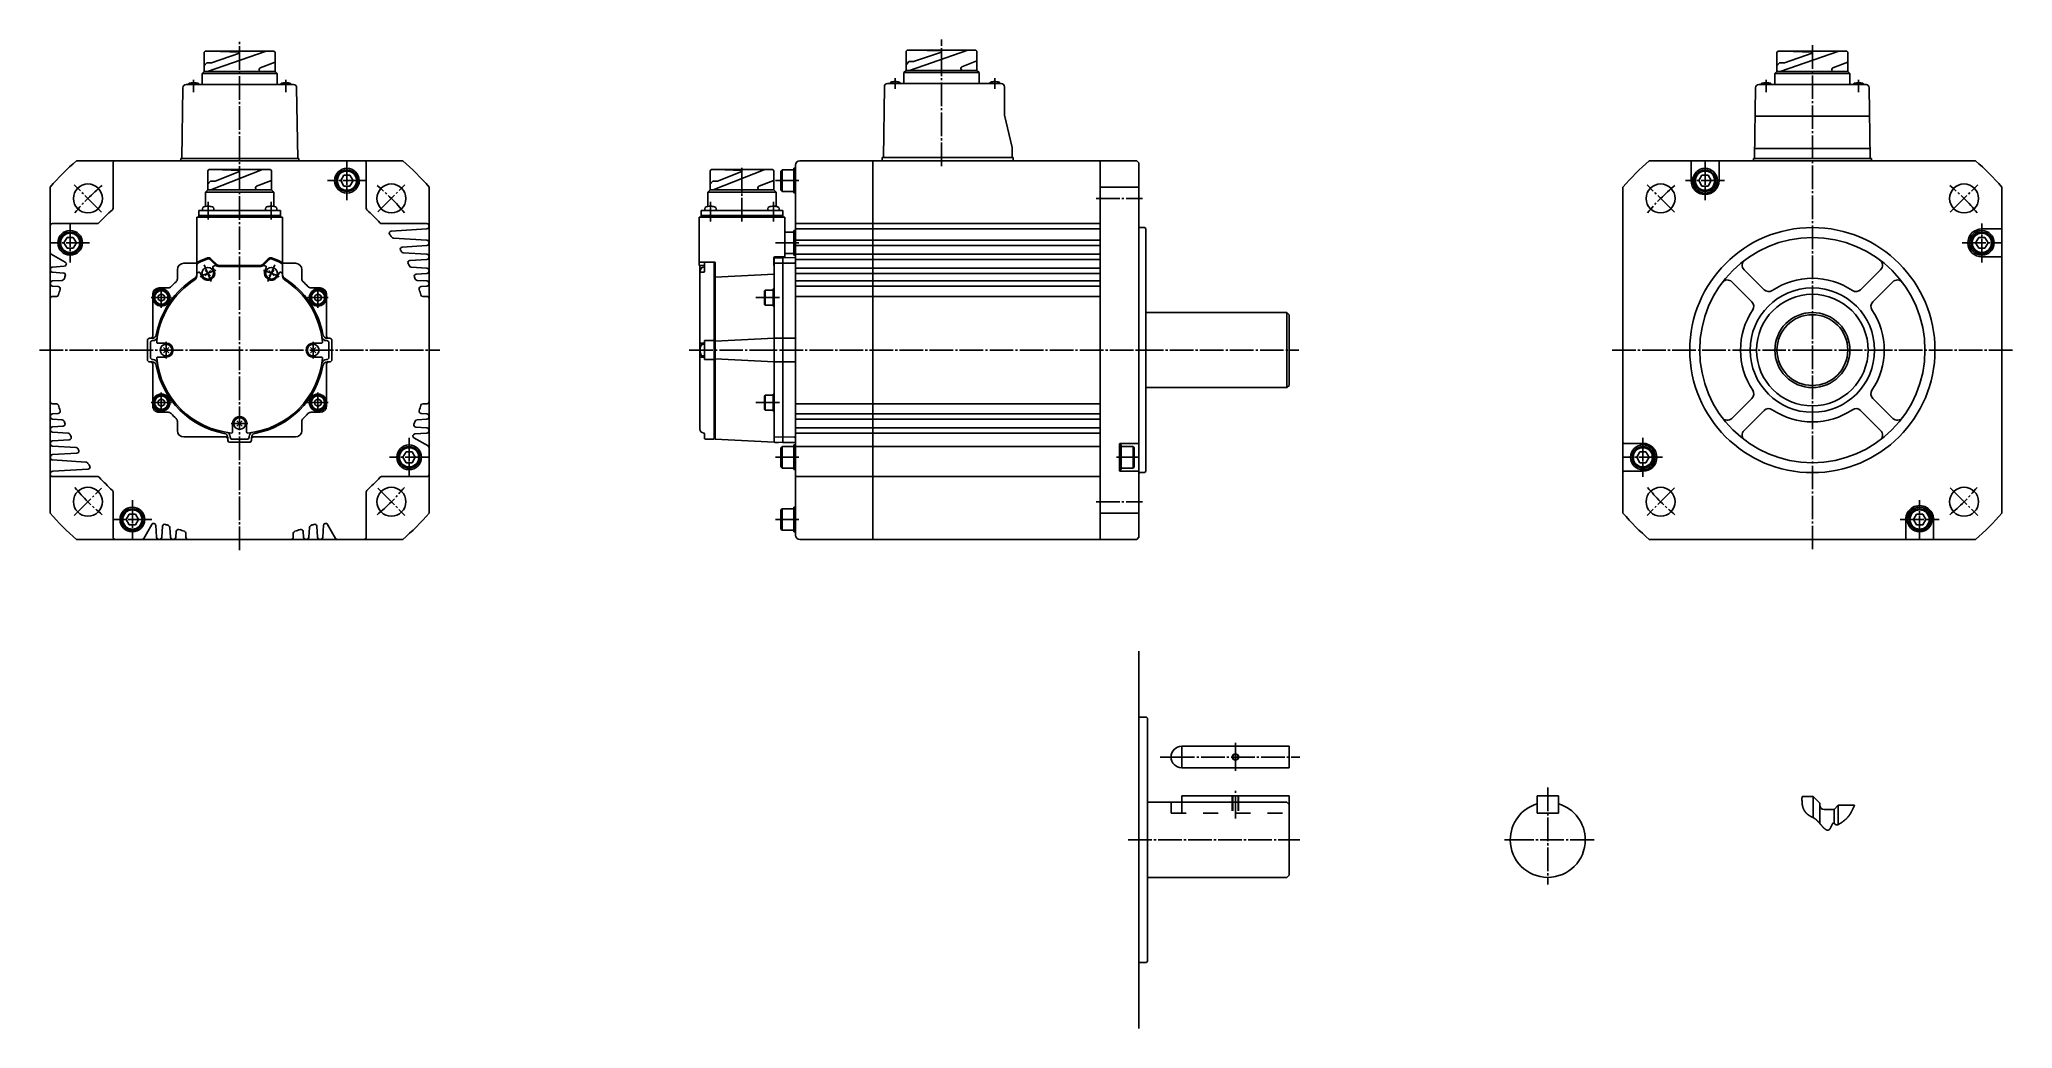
# Model space of a CAD drawing. Extents: x 0 to 920, y 0 to 461.
import ezdxf

# ---------------------------------------------------------------- set-up
doc = ezdxf.new("R2010")
doc.units = 0
doc.header["$MEASUREMENT"] = 0
doc.linetypes.add('DASH_CENTER', pattern=[14, 11, -1, 1, -1])
doc.linetypes.add('DASHED', pattern=[15, 7, -8])
doc.layers.get('0').update_dxf_attribs({"linetype": 'CONTINUOUS'})

msp = doc.modelspace()

# ---------------------------------------------------------------- linework, layer by layer
at = {"color": 1, "linetype": 'DASH_CENTER'}
for p, q in [((93.3, 223.05), (93.3, 460.7)), ((420.42, 402.15), (420.42, 461.2)), ((826.34, 458.46), (826.34, 223.05)), ((71.86, 436.65), (71.86, 442.39)), ((114.86, 436.65), (114.86, 442.39)), ((398.82, 438.15), (398.82, 443.15)), ((445.32, 443.15), (445.32, 438.15)), ((804.84, 436.65), (804.84, 442.39)), ((847.84, 442.39), (847.84, 436.65)), ((143.3, 404.45), (143.3, 386.25)), ((327.42, 376.35), (327.42, 402.49)), ((776.34, 404.45), (776.34, 386.25)), ((28.95, 380.69), (16.23, 393.42)), ((152.4, 395.35), (134.2, 395.35)), ((157.76, 380.81), (170.37, 393.42)), ((343.12, 395.35), (353.92, 395.35)), ((492.49, 387.06), (514.05, 387.06)), ((762.09, 380.6), (749.27, 393.42)), ((785.44, 395.35), (767.24, 395.35)), ((890.59, 380.6), (903.42, 393.42)), ((78.62, 385.53), (78.62, 377.27)), ((107.98, 377.27), (107.98, 385.53)), ((312.74, 376.35), (312.74, 385.44)), ((342.1, 376.35), (342.1, 385.44)), ((14.3, 375.45), (14.3, 357.25)), ((905.34, 357.25), (905.34, 375.45)), ((23.4, 366.35), (5.2, 366.35)), ((343.12, 366.35), (353.92, 366.35)), ((896.24, 366.35), (914.44, 366.35)), ((80.08, 348.27), (76.82, 356.12)), ((109.78, 356.12), (106.52, 348.27)), ((61.6, 340.85), (52, 340.85)), ((56.8, 336.05), (56.8, 345.65)), ((134.6, 340.85), (125, 340.85)), ((129.8, 345.65), (129.8, 336.05)), ((333.92, 340.85), (345.42, 340.85)), ((0, 316.35), (186.6, 316.35)), ((59.05, 320.24), (59.05, 312.46)), ((127.55, 312.46), (127.55, 320.24)), ((302.9, 316.35), (587.02, 316.35)), ((307.17, 316.35), (311.03, 316.35)), ((733.04, 316.35), (831.34, 316.35)), ((919.64, 316.35), (821.34, 316.35)), ((56.8, 287.05), (56.8, 296.65)), ((129.8, 296.65), (129.8, 287.05)), ((52, 291.85), (61.6, 291.85)), ((125, 291.85), (134.6, 291.85)), ((333.92, 291.85), (345.42, 291.85)), ((89.41, 282.1), (97.19, 282.1)), ((172.3, 275.45), (172.3, 257.25)), ((747.34, 275.45), (747.34, 257.25)), ((181.4, 266.35), (163.2, 266.35)), ((343.12, 266.35), (353.92, 266.35)), ((512.73, 266.35), (501.93, 266.35)), ((756.44, 266.35), (738.24, 266.35)), ((16.23, 239.27), (28.95, 252)), ((157.65, 252), (170.37, 239.27)), ((762.09, 252.09), (749.27, 239.27)), ((890.59, 252.09), (903.42, 239.27)), ((43.3, 246.45), (43.3, 228.25)), ((492.49, 245.64), (514.05, 245.64)), ((876.34, 228.25), (876.34, 246.45)), ((52.4, 237.35), (34.2, 237.35)), ((47.85, 237.35), (43.3, 237.35)), ((343.12, 237.35), (353.92, 237.35)), ((867.24, 237.35), (885.44, 237.35)), ((557.42, 120.18), (557.42, 133.28)), ((522.42, 126.61), (527.42, 126.61)), ((527.42, 126.61), (587.42, 126.61)), ((557.42, 97.9), (557.42, 111)), ((703.02, 112.41), (703.02, 70.5)), ((507.42, 88), (587.42, 88)), ((682.77, 88), (685.52, 88)), ((685.52, 88), (720.52, 88)), ((720.52, 88), (724.58, 88)), ((703.02, 70.5), (703.02, 67.15))]:
    msp.add_line(p, q, dxfattribs=at)
at = {"color": 7, "linetype": 'Continuous'}
for p, q in [((76.8, 455.2), (77.3, 455.7)), ((76.8, 446.26), (76.8, 455.2)), ((109.3, 455.7), (77.3, 455.7)), ((109.3, 455.7), (77.31, 455.7)), ((105.63, 455.7), (78.32, 446.26)), ((79.83, 455.7), (93.24, 455.31)), ((93.24, 454.84), (80.24, 450.35)), ((93.24, 455.31), (93.24, 454.84)), ((109.8, 450.67), (102.84, 447.94)), ((109.8, 455.2), (109.3, 455.7)), ((109.8, 455.2), (109.8, 446.26)), ((403.93, 455.7), (404.43, 456.2)), ((403.93, 446.76), (403.93, 455.7)), ((403.93, 449.35), (405.18, 450.85)), ((436.42, 456.2), (404.43, 456.2)), ((436.42, 456.2), (404.43, 456.2)), ((436.42, 456.2), (404.44, 456.2)), ((407.36, 450.85), (405.18, 450.85)), ((432.75, 456.2), (405.45, 446.76)), ((406.95, 456.2), (420.37, 455.81)), ((420.37, 455.34), (407.36, 450.85)), ((420.37, 455.81), (420.37, 455.34)), ((436.92, 451.17), (429.96, 448.44)), ((436.92, 455.7), (436.42, 456.2)), ((436.92, 455.7), (436.92, 446.76)), ((809.84, 455.2), (810.34, 455.7)), ((809.84, 446.26), (809.84, 455.2)), ((842.34, 455.7), (810.34, 455.7)), ((842.34, 455.7), (810.35, 455.7)), ((838.67, 455.7), (811.37, 446.26)), ((812.87, 455.7), (826.28, 455.31)), ((826.28, 454.84), (813.28, 450.35)), ((826.28, 455.31), (826.28, 454.84)), ((842.84, 450.67), (835.88, 447.94)), ((842.84, 455.2), (842.34, 455.7)), ((842.84, 455.2), (842.84, 446.26)), ((75.77, 440.15), (75.8, 445.26)), ((75.8, 445.26), (76.8, 446.26)), ((110.8, 445.26), (75.8, 445.26)), ((76.8, 448.85), (78.06, 450.35)), ((76.8, 446.26), (103.11, 446.26)), ((80.24, 450.35), (78.06, 450.35)), ((102.36, 447.24), (102.36, 447.01)), ((103.11, 446.26), (109.8, 446.26)), ((109.8, 446.26), (110.8, 445.26)), ((109.8, 446.26), (110.8, 445.26)), ((110.8, 445.26), (110.83, 440.15)), ((402.9, 440.65), (402.93, 445.76)), ((402.93, 445.76), (403.93, 446.76)), ((437.92, 445.76), (402.93, 445.76)), ((403.93, 446.76), (430.23, 446.76)), ((429.48, 447.75), (429.48, 447.51)), ((430.23, 446.76), (436.92, 446.76)), ((436.92, 446.76), (437.92, 445.76)), ((436.92, 446.76), (437.92, 445.76)), ((437.92, 445.76), (437.95, 440.65)), ((808.81, 440.15), (808.84, 445.26)), ((808.84, 445.26), (809.84, 446.26)), ((843.84, 445.26), (808.84, 445.26)), ((809.84, 448.85), (811.1, 450.35)), ((809.84, 446.26), (836.15, 446.26)), ((813.28, 450.35), (811.1, 450.35)), ((835.4, 447.25), (835.4, 447.01)), ((836.15, 446.26), (842.84, 446.26)), ((842.84, 446.26), (843.84, 445.26)), ((842.84, 446.26), (843.84, 445.26)), ((843.84, 445.26), (843.87, 440.15)), ((66.84, 438.67), (66.36, 405.65)), ((68.34, 440.15), (93.36, 440.15)), ((93.36, 440.15), (118.38, 440.15)), ((120.35, 405.65), (119.88, 438.67)), ((393.8, 439.17), (393.33, 406.15)), ((395.3, 440.65), (421.82, 440.65)), ((421.82, 440.65), (448.32, 440.65)), ((449.82, 439.15), (449.82, 425.85)), ((799.82, 438.67), (799.35, 405.65)), ((801.32, 440.15), (826.34, 440.15)), ((826.34, 440.15), (851.36, 440.15)), ((853.34, 405.65), (852.86, 438.67)), ((453.32, 410.85), (449.82, 425.85)), ((799.63, 425.35), (826.34, 425.35)), ((826.34, 425.35), (853.05, 425.35)), ((169.3, 404.65), (17.3, 404.65)), ((35.3, 404.65), (151.3, 404.65)), ((65.86, 404.65), (65.86, 405.65)), ((65.86, 405.65), (76.16, 405.65)), ((65.86, 404.65), (66.36, 404.65)), ((66.5, 404.65), (73.3, 404.65)), ((76.16, 405.65), (110.67, 405.65)), ((110.67, 405.65), (120.86, 405.65)), ((113.3, 404.65), (120.1, 404.65)), ((120.36, 404.65), (120.86, 404.65)), ((120.86, 405.65), (120.86, 404.65)), ((354.42, 404.65), (388.42, 404.65)), ((388.42, 404.65), (388.42, 228.05)), ((388.42, 404.65), (494.42, 404.65)), ((392.82, 406.15), (453.82, 406.15)), ((392.82, 406.15), (392.82, 404.65)), ((453.32, 406.15), (453.32, 410.85)), ((453.82, 406.15), (453.82, 404.65)), ((511.42, 404.65), (494.42, 404.65)), ((494.42, 404.65), (494.42, 228.05)), ((512.42, 403.65), (511.42, 404.65)), ((750.35, 404.65), (826.34, 404.65)), ((798.84, 405.65), (826.34, 405.65)), ((798.84, 404.65), (798.84, 405.65)), ((799.41, 410.35), (826.34, 410.35)), ((826.34, 410.35), (853.27, 410.35)), ((826.34, 405.65), (853.84, 405.65)), ((826.34, 404.65), (853.34, 404.65)), ((826.34, 404.65), (853.34, 404.65)), ((826.34, 404.65), (902.34, 404.65)), ((853.84, 405.65), (853.84, 404.65)), ((34.3, 382.49), (34.3, 403.65)), ((78.42, 399.99), (78.92, 400.49)), ((78.42, 391.05), (78.42, 399.99)), ((107.67, 400.49), (78.92, 400.49)), ((93.3, 400.49), (78.92, 400.49)), ((104.01, 400.49), (79.95, 391.05)), ((81.45, 400.49), (93.3, 400.1)), ((93.3, 399.63), (81.86, 395.14)), ((107.67, 400.49), (93.3, 400.49)), ((93.3, 400.1), (93.3, 399.63)), ((93.3, 399.63), (93.3, 400.1)), ((108.17, 395.46), (101.21, 392.73)), ((107.67, 400.49), (108.17, 399.99)), ((108.17, 399.99), (108.17, 391.05)), ((141.86, 397.85), (140.41, 395.35)), ((144.74, 397.85), (141.86, 397.85)), ((146.19, 395.35), (144.74, 397.85)), ((152.3, 403.65), (152.3, 382.49)), ((312.55, 399.99), (313.05, 400.49)), ((312.55, 391.05), (312.55, 399.99)), ((327.42, 400.49), (313.05, 400.49)), ((338.13, 400.49), (314.07, 391.05)), ((315.58, 400.49), (327.42, 400.1)), ((327.42, 399.63), (315.99, 395.14)), ((341.8, 400.49), (327.42, 400.49)), ((327.42, 399.63), (327.42, 400.1)), ((327.42, 400.1), (327.42, 399.63)), ((342.3, 395.46), (335.34, 392.73)), ((341.8, 400.49), (342.3, 399.99)), ((342.3, 399.99), (342.3, 391.05)), ((346.12, 400.35), (345.62, 399.85)), ((345.62, 390.85), (345.62, 399.85)), ((346.12, 400.35), (346.12, 390.35)), ((346.12, 400.35), (351.62, 400.35)), ((351.62, 401.1), (351.62, 389.6)), ((352.42, 401.1), (351.62, 401.1)), ((351.62, 395.35), (351.62, 400.35)), ((352.42, 316.35), (352.42, 402.65)), ((352.42, 402.65), (352.42, 396.02)), ((512.42, 403.65), (512.42, 316.35)), ((512.42, 403.65), (512.42, 396.45)), ((769.84, 395.35), (769.84, 404.15)), ((774.9, 397.85), (773.46, 395.35)), ((777.79, 397.85), (774.9, 397.85)), ((779.23, 395.35), (777.79, 397.85)), ((782.84, 395.35), (782.84, 404.15)), ((5, 392.34), (5, 240.35)), ((77.42, 390.05), (78.42, 391.05)), ((77.42, 390.05), (77.42, 383.33)), ((93.3, 390.05), (77.42, 390.05)), ((78.42, 393.64), (79.68, 395.14)), ((78.42, 391.05), (93.3, 391.05)), ((81.86, 395.14), (79.68, 395.14)), ((93.3, 391.05), (108.17, 391.05)), ((109.17, 390.05), (93.3, 390.05)), ((100.74, 392.03), (100.74, 391.8)), ((108.17, 391.05), (109.17, 390.05)), ((109.17, 390.05), (109.17, 383.33)), ((140.41, 395.35), (141.86, 392.85)), ((141.86, 392.85), (144.74, 392.85)), ((144.74, 392.85), (146.19, 395.35)), ((181.6, 240.35), (181.6, 392.34)), ((311.55, 390.05), (312.55, 391.05)), ((311.55, 390.05), (311.55, 383.33)), ((327.42, 390.05), (311.55, 390.05)), ((312.55, 393.64), (313.8, 395.14)), ((312.55, 391.05), (327.42, 391.05)), ((315.99, 395.14), (313.8, 395.14)), ((327.42, 391.05), (342.3, 391.05)), ((343.3, 390.05), (327.42, 390.05)), ((334.86, 392.04), (334.86, 391.8)), ((342.3, 391.05), (343.3, 390.05)), ((343.3, 390.05), (343.3, 383.33)), ((345.62, 390.85), (346.12, 390.35)), ((351.62, 390.35), (346.12, 390.35)), ((351.62, 390.35), (351.62, 395.35)), ((351.62, 389.6), (352.42, 389.6)), ((494.42, 392.34), (512.42, 392.34)), ((738.04, 240.35), (738.04, 392.34)), ((773.46, 395.35), (774.9, 392.85)), ((774.9, 392.85), (777.79, 392.85)), ((777.79, 392.85), (779.23, 395.35)), ((914.64, 392.34), (914.64, 240.35)), ((73.3, 378.35), (73.3, 351.53)), ((73.3, 378.35), (113.3, 378.35)), ((73.3, 378.35), (113.3, 378.35)), ((73.3, 378.35), (113.3, 378.35)), ((74.25, 381.44), (74.25, 379.05)), ((112.35, 381.44), (74.25, 381.44)), ((74.25, 379.05), (112.35, 379.05)), ((74.3, 378.35), (74.3, 379.05)), ((75.94, 382.28), (75.87, 381.44)), ((81.37, 381.44), (81.3, 382.28)), ((105.3, 382.28), (105.23, 381.44)), ((110.73, 381.44), (110.66, 382.28)), ((112.3, 378.35), (112.3, 379.05)), ((112.35, 381.44), (112.35, 379.05)), ((113.3, 378.35), (113.3, 351.53)), ((307.42, 378.35), (347.42, 378.35)), ((307.42, 357.62), (307.42, 378.35)), ((308.37, 381.44), (308.37, 379.05)), ((346.47, 381.44), (308.37, 381.44)), ((308.37, 379.05), (346.47, 379.05)), ((308.42, 378.35), (308.42, 379.05)), ((310.07, 382.28), (309.99, 381.44)), ((315.49, 381.44), (315.42, 382.28)), ((339.43, 382.28), (339.35, 381.44)), ((344.85, 381.44), (344.78, 382.28)), ((346.42, 378.35), (346.42, 379.05)), ((346.47, 381.44), (346.47, 379.05)), ((347.42, 378.35), (347.42, 360.05)), ((5, 361.92), (5, 374.35)), ((6, 375.35), (26.95, 375.35)), ((12.86, 368.85), (11.41, 366.35)), ((15.74, 368.85), (12.86, 368.85)), ((17.19, 366.35), (15.74, 368.85)), ((159.44, 375.35), (180.52, 375.35)), ((180.52, 372.86), (163.97, 371.85)), ((164.97, 368.54), (180.52, 367.59)), ((347.42, 371.35), (351.62, 371.35)), ((352.42, 372.1), (351.62, 372.1)), ((351.62, 372.1), (351.62, 360.6)), ((351.62, 366.35), (351.62, 371.35)), ((352.42, 375.35), (494.42, 375.35)), ((352.42, 372.85), (494.42, 372.85)), ((515.12, 373.5), (512.92, 373.5)), ((515.62, 373), (515.12, 373.5)), ((515.62, 373), (515.62, 368.85)), ((515.62, 368.85), (515.62, 259.7)), ((903.9, 368.85), (902.45, 366.35)), ((906.78, 368.85), (903.9, 368.85)), ((905.34, 372.85), (914.14, 372.85)), ((908.23, 366.35), (906.78, 368.85)), ((5.5, 361.06), (12.03, 357.29)), ((11.41, 366.35), (12.86, 363.85)), ((12.86, 363.85), (15.74, 363.85)), ((15.74, 363.85), (17.19, 366.35)), ((79.93, 358.97), (82.76, 356.14)), ((103.84, 356.14), (106.67, 358.97)), ((180.52, 365.1), (169.13, 364.41)), ((169.53, 361.76), (180.52, 361.08)), ((342.22, 359.35), (342.22, 356.05)), ((342.42, 355.85), (342.42, 359.05)), ((342.72, 359.85), (347.22, 359.85)), ((344.42, 359.38), (342.72, 359.35)), ((344.42, 359.38), (346.42, 359.35)), ((346.42, 359.36), (351.93, 359.45)), ((346.42, 359.36), (346.42, 273.34)), ((351.62, 361.35), (347.42, 361.35)), ((351.62, 361.35), (351.62, 366.35)), ((351.62, 360.6), (352.42, 360.6)), ((352.42, 367.59), (494.42, 367.59)), ((352.42, 365.09), (494.42, 365.09)), ((352.42, 361.09), (494.42, 361.09)), ((352.42, 272.74), (352.42, 359.95)), ((902.45, 366.35), (903.9, 363.85)), ((903.9, 363.85), (906.78, 363.85)), ((905.34, 359.85), (914.14, 359.85)), ((906.78, 363.85), (908.23, 366.35)), ((6.08, 355.09), (11.59, 355.42)), ((6.08, 352.61), (11.18, 352.29)), ((64.3, 349.65), (64.3, 353.85)), ((67.3, 356.85), (73.3, 356.85)), ((73.3, 356.03), (73.3, 350.77)), ((75.45, 350.95), (74.86, 352.36)), ((78.45, 352.19), (77.21, 353.43)), ((78.45, 352.19), (77.21, 350.96)), ((78.45, 352.19), (79.69, 353.43)), ((78.45, 352.19), (79.69, 350.96)), ((79.54, 358.61), (82.36, 355.79)), ((81.45, 353.44), (80.87, 354.85)), ((83.42, 355.35), (103.18, 355.35)), ((83.46, 355.85), (103.14, 355.85)), ((104.24, 355.79), (107.06, 358.61)), ((105.73, 354.85), (105.15, 353.44)), ((106.91, 353.43), (108.15, 352.19)), ((106.91, 350.96), (108.15, 352.19)), ((109.39, 353.43), (108.15, 352.19)), ((109.39, 350.96), (108.15, 352.19)), ((111.74, 352.36), (111.15, 350.95)), ((113.3, 356.85), (119.3, 356.85)), ((113.3, 350.77), (113.3, 351.84)), ((122.3, 353.85), (122.3, 349.65)), ((180.52, 358.6), (172.68, 358.12)), ((173.24, 355.03), (180.52, 354.59)), ((180.52, 352.1), (175.62, 351.8)), ((307.42, 356.05), (307.42, 357.62)), ((307.62, 357.42), (314.72, 357.42)), ((307.62, 355.85), (309.87, 355.85)), ((307.72, 355.59), (307.72, 352.47)), ((307.72, 352.47), (307.72, 350.67)), ((307.72, 350.67), (307.72, 319.8)), ((307.92, 355.79), (309.72, 355.79)), ((309.72, 352.67), (307.92, 352.67)), ((309.92, 354.94), (309.08, 354.87)), ((314.52, 357.42), (309.72, 357.42)), ((309.72, 355.79), (309.72, 355.79)), ((309.72, 352.67), (309.72, 352.67)), ((309.92, 355.99), (309.92, 356.92)), ((309.92, 352.87), (309.92, 355.99)), ((314.52, 357.42), (314.52, 275.15)), ((314.92, 274.75), (314.92, 357.22)), ((314.92, 350.41), (342.42, 351.81)), ((342.42, 355.85), (342.42, 273.35)), ((342.72, 356.85), (344.42, 356.88)), ((344.42, 356.88), (346.42, 356.85)), ((351.93, 356.95), (346.42, 356.86)), ((352.42, 358.59), (494.42, 358.59)), ((352.42, 354.59), (494.42, 354.59)), ((352.42, 353.85), (352.42, 316.35)), ((352.42, 352.09), (494.42, 352.09)), ((803.84, 344.51), (794.52, 353.83)), ((858.15, 353.82), (848.84, 344.51)), ((5, 316.35), (5, 340.35)), ((7.87, 341.35), (6, 341.35)), ((6.08, 348.59), (10.59, 348.86)), ((6.08, 346.11), (8.76, 345.94)), ((52.8, 322.85), (52.8, 342.35)), ((56.8, 342.58), (55.3, 341.71)), ((55.3, 341.71), (55.3, 339.98)), ((55.8, 345.35), (59.99, 345.35)), ((58.3, 341.71), (56.8, 342.58)), ((58.3, 339.98), (58.3, 341.71)), ((126.61, 345.35), (130.8, 345.35)), ((129.8, 342.58), (128.3, 341.71)), ((128.3, 341.71), (128.3, 339.98)), ((131.3, 341.71), (129.8, 342.58)), ((131.3, 339.98), (131.3, 341.71)), ((133.8, 342.35), (133.8, 322.85)), ((176.01, 348.86), (180.52, 348.59)), ((180.52, 346.1), (177.84, 345.94)), ((178.73, 341.34), (180.6, 341.34)), ((181.6, 340.34), (181.6, 316.35)), ((338.27, 344.35), (337.92, 344)), ((337.92, 337.7), (337.92, 344)), ((338.27, 344.35), (341.92, 344.35)), ((338.27, 344.35), (338.27, 337.35)), ((342.42, 344.85), (341.92, 344.85)), ((341.92, 344.85), (341.92, 336.85)), ((352.42, 348.59), (494.42, 348.59)), ((352.42, 346.09), (494.42, 346.09)), ((352.42, 341.34), (494.42, 341.34)), ((798.18, 338.85), (788.86, 348.17)), ((854.5, 338.85), (863.83, 348.18)), ((55.3, 339.98), (56.8, 339.11)), ((56.8, 339.11), (58.3, 339.98)), ((128.3, 339.98), (129.8, 339.11)), ((129.8, 339.11), (131.3, 339.98)), ((337.92, 337.7), (338.27, 337.35)), ((341.92, 337.35), (338.27, 337.35)), ((341.92, 336.85), (342.42, 336.85)), ((515.62, 333.85), (527.42, 333.85)), ((527.42, 333.85), (581.42, 333.85)), ((582.42, 332.85), (581.42, 333.85)), ((581.42, 333.85), (581.42, 298.85)), ((582.42, 332.85), (582.42, 328.85)), ((582.42, 328.85), (582.42, 316.35)), ((5, 292.35), (5, 316.35)), ((50.3, 311.85), (50.3, 320.85)), ((50.3, 311.85), (50.3, 320.85)), ((50.3, 311.85), (50.3, 320.85)), ((50.3, 311.85), (50.3, 320.85)), ((52.48, 321.85), (51.3, 321.85)), ((51.3, 321.85), (51.8, 321.85)), ((51.7, 312.95), (51.7, 319.75)), ((52.95, 320.75), (52.7, 320.75)), ((55.13, 319.6), (55.85, 319.6)), ((55.85, 313.1), (55.13, 313.1)), ((55.85, 319.6), (59.05, 319.6)), ((55.85, 313.1), (59.05, 313.1)), ((59.05, 316.35), (57.81, 317.58)), ((59.05, 316.35), (57.81, 315.11)), ((59.05, 316.35), (60.29, 317.58)), ((59.05, 316.35), (60.29, 315.11)), ((127.55, 316.35), (126.31, 317.58)), ((127.55, 316.35), (126.31, 315.11)), ((127.55, 319.6), (130.75, 319.6)), ((127.55, 316.35), (128.79, 317.58)), ((127.55, 316.35), (128.79, 315.11)), ((127.55, 313.1), (130.75, 313.1)), ((130.75, 319.6), (131.47, 319.6)), ((131.47, 313.1), (130.75, 313.1)), ((133.9, 320.75), (133.64, 320.75)), ((135.3, 321.85), (134.12, 321.85)), ((134.8, 321.85), (135.3, 321.85)), ((134.9, 319.75), (134.9, 312.95)), ((136.3, 320.85), (136.3, 311.85)), ((136.3, 320.85), (136.3, 311.85)), ((136.3, 320.85), (136.3, 311.85)), ((136.3, 320.85), (136.3, 311.85)), ((181.6, 316.35), (181.6, 292.35)), ((307.72, 319.6), (307.72, 313.1)), ((307.72, 312.9), (307.72, 279.68)), ((309.72, 319.6), (307.92, 319.6)), ((309.69, 313.09), (307.92, 313.1)), ((309.92, 319.1), (309.08, 319.03)), ((309.08, 313.68), (309.92, 313.6)), ((309.72, 319.6), (309.69, 319.6)), ((309.69, 313.09), (309.72, 313.09)), ((309.92, 320.75), (314.52, 320.75)), ((309.92, 320.75), (309.92, 311.95)), ((314.92, 320.45), (342.42, 321.85)), ((342.42, 321.85), (346.42, 321.85)), ((346.42, 321.85), (352.42, 321.85)), ((352.42, 230.05), (352.42, 316.35)), ((512.42, 316.35), (512.42, 229.05)), ((582.42, 316.35), (582.42, 303.85)), ((51.3, 310.85), (52.48, 310.85)), ((51.8, 310.85), (51.3, 310.85)), ((52.7, 311.95), (52.95, 311.95)), ((52.8, 290.35), (52.8, 309.85)), ((133.64, 311.95), (133.9, 311.95)), ((133.8, 309.85), (133.8, 290.35)), ((134.12, 310.85), (135.3, 310.85)), ((135.3, 310.85), (134.8, 310.85)), ((309.92, 311.95), (314.52, 311.95)), ((342.42, 310.85), (314.92, 312.24)), ((342.42, 310.85), (346.42, 310.85)), ((346.42, 310.85), (352.42, 310.85)), ((582.42, 303.85), (582.42, 299.85)), ((338.27, 295.35), (337.92, 295)), ((337.92, 288.7), (337.92, 295)), ((338.27, 295.35), (338.27, 288.35)), ((338.27, 295.35), (341.92, 295.35)), ((341.92, 295.85), (341.92, 287.85)), ((342.42, 295.85), (341.92, 295.85)), ((527.42, 298.85), (515.62, 298.85)), ((581.42, 298.85), (527.42, 298.85)), ((581.42, 298.85), (582.42, 299.85)), ((7.87, 291.35), (6, 291.35)), ((6.08, 286.59), (8.76, 286.75)), ((56.8, 293.58), (55.3, 292.71)), ((55.3, 292.71), (55.3, 290.98)), ((55.3, 290.98), (56.8, 290.11)), ((59.99, 287.35), (55.8, 287.35)), ((58.3, 292.71), (56.8, 293.58)), ((56.8, 290.11), (58.3, 290.98)), ((58.3, 290.98), (58.3, 292.71)), ((130.8, 287.35), (126.61, 287.35)), ((129.8, 293.58), (128.3, 292.71)), ((128.3, 292.71), (128.3, 290.98)), ((128.3, 290.98), (129.8, 290.11)), ((131.3, 292.71), (129.8, 293.58)), ((129.8, 290.11), (131.3, 290.98)), ((131.3, 290.98), (131.3, 292.71)), ((180.52, 286.59), (177.84, 286.75)), ((178.73, 291.35), (180.6, 291.35)), ((337.92, 288.7), (338.27, 288.35)), ((341.92, 288.35), (338.27, 288.35)), ((341.92, 287.85), (342.42, 287.85)), ((352.42, 291.35), (494.42, 291.35)), ((352.42, 286.6), (494.42, 286.6)), ((798.18, 293.84), (788.85, 284.51)), ((794.53, 278.88), (803.84, 288.19)), ((848.84, 288.19), (858.16, 278.87)), ((854.5, 293.84), (863.82, 284.52)), ((10.59, 283.83), (6.08, 284.11)), ((6.08, 280.59), (10.98, 280.89)), ((13.36, 277.66), (6.08, 278.11)), ((64.3, 278.85), (64.3, 283.04)), ((88.9, 276), (88.9, 275.75)), ((90.05, 282.1), (90.05, 278.18)), ((93.3, 282.1), (92.06, 283.33)), ((93.3, 282.1), (92.06, 280.86)), ((93.3, 282.1), (94.54, 283.33)), ((93.3, 282.1), (94.54, 280.86)), ((96.55, 282.1), (96.55, 278.18)), ((97.7, 275.75), (97.7, 276)), ((122.3, 283.04), (122.3, 278.85)), ((180.52, 277.61), (175.01, 277.27)), ((180.52, 280.09), (175.42, 280.4)), ((180.52, 284.11), (176.01, 283.83)), ((309.72, 277.68), (309.69, 277.68)), ((309.92, 277.48), (309.92, 275.25)), ((352.42, 284.1), (494.42, 284.1)), ((352.42, 280.1), (494.42, 280.1)), ((352.42, 277.6), (494.42, 277.6)), ((6.08, 274.09), (13.92, 274.57)), ((17.07, 270.94), (6.08, 271.61)), ((6.08, 267.59), (17.47, 268.29)), ((86.8, 275.85), (67.3, 275.85)), ((87.8, 275.53), (87.8, 274.35)), ((87.8, 274.35), (87.8, 274.85)), ((97.8, 273.35), (88.8, 273.35)), ((93.3, 273.35), (88.8, 273.35)), ((96.7, 274.75), (89.9, 274.75)), ((97.8, 273.35), (93.3, 273.35)), ((98.8, 274.35), (98.8, 275.53)), ((98.8, 274.85), (98.8, 274.35)), ((119.3, 275.85), (99.8, 275.85)), ((170.86, 268.85), (169.41, 266.35)), ((173.74, 268.85), (170.86, 268.85)), ((175.19, 266.35), (173.74, 268.85)), ((181.1, 271.64), (174.57, 275.4)), ((181.6, 270.77), (181.6, 258.35)), ((310.42, 274.75), (314.52, 274.75)), ((314.52, 274.75), (314.52, 275.15)), ((314.52, 275.15), (314.92, 275.15)), ((314.52, 274.75), (314.52, 275.15)), ((342.42, 273.35), (314.92, 274.75)), ((342.72, 275.84), (344.42, 275.81)), ((344.42, 273.31), (342.72, 273.34)), ((344.42, 275.81), (346.42, 275.85)), ((346.42, 273.35), (344.42, 273.31)), ((346.12, 271.35), (345.62, 270.85)), ((345.62, 261.85), (345.62, 270.85)), ((346.12, 271.35), (351.62, 271.35)), ((346.12, 271.35), (346.12, 261.35)), ((346.42, 275.84), (351.93, 275.74)), ((351.93, 273.24), (346.42, 273.34)), ((352.42, 272.1), (351.62, 272.1)), ((351.62, 272.1), (351.62, 260.6)), ((351.62, 266.35), (351.62, 271.35)), ((352.42, 271.35), (494.42, 271.35)), ((503.42, 272.65), (503.42, 260.05)), ((504.22, 272.1), (503.42, 272.1)), ((512.42, 272.85), (503.62, 272.85)), ((504.22, 260.6), (504.22, 272.1)), ((504.22, 271.35), (509.72, 271.35)), ((504.22, 271.35), (504.22, 266.35)), ((510.22, 270.85), (509.72, 271.35)), ((509.72, 261.35), (509.72, 271.35)), ((510.22, 270.85), (510.22, 261.85)), ((747.34, 272.85), (738.54, 272.85)), ((745.9, 268.85), (744.46, 266.35)), ((748.79, 268.85), (745.9, 268.85)), ((750.23, 266.35), (748.79, 268.85)), ((5, 258.59), (5, 258.35)), ((21.63, 264.16), (6.08, 265.11)), ((6.17, 259.83), (22.63, 260.84)), ((169.41, 266.35), (170.86, 263.85)), ((170.86, 263.85), (173.74, 263.85)), ((173.74, 263.85), (175.19, 266.35)), ((345.62, 261.85), (346.12, 261.35)), ((351.62, 261.35), (346.12, 261.35)), ((351.62, 261.35), (351.62, 266.35)), ((351.62, 260.6), (352.42, 260.6)), ((503.42, 260.6), (504.22, 260.6)), ((503.62, 259.85), (512.42, 259.85)), ((504.22, 266.35), (504.22, 261.35)), ((509.72, 261.35), (504.22, 261.35)), ((509.72, 261.35), (510.22, 261.85)), ((512.92, 259.2), (515.12, 259.2)), ((515.12, 259.2), (515.62, 259.7)), ((747.34, 259.85), (738.54, 259.85)), ((744.46, 266.35), (745.9, 263.85)), ((745.9, 263.85), (748.79, 263.85)), ((748.79, 263.85), (750.23, 266.35)), ((27.16, 257.35), (6, 257.35)), ((34.3, 229.05), (34.3, 250.21)), ((152.3, 250.21), (152.3, 229.05)), ((180.6, 257.35), (159.44, 257.35)), ((352.42, 257.35), (494.42, 257.35)), ((41.86, 239.85), (40.41, 237.35)), ((44.74, 239.85), (41.86, 239.85)), ((46.19, 237.35), (44.74, 239.85)), ((346.12, 242.35), (345.62, 241.85)), ((345.62, 232.85), (345.62, 241.85)), ((346.12, 242.35), (346.12, 232.35)), ((346.12, 242.35), (351.62, 242.35)), ((351.62, 243.1), (351.62, 231.6)), ((352.42, 243.1), (351.62, 243.1)), ((351.62, 237.35), (351.62, 242.35)), ((494.42, 240.35), (512.42, 240.35)), ((874.9, 239.85), (873.45, 237.35)), ((877.78, 239.85), (874.9, 239.85)), ((879.23, 237.35), (877.78, 239.85)), ((40.41, 237.35), (41.86, 234.85)), ((41.86, 234.85), (44.74, 234.85)), ((44.74, 234.85), (46.19, 237.35)), ((48.59, 228.55), (52.36, 235.07)), ((54.56, 229.12), (54.22, 234.64)), ((57.04, 229.12), (57.35, 234.23)), ((61.06, 229.12), (60.78, 233.64)), ((63.54, 229.12), (63.71, 231.81)), ((68.3, 229.05), (68.3, 230.92)), ((118.3, 230.92), (118.3, 229.05)), ((122.89, 231.81), (123.06, 229.12)), ((125.82, 233.64), (125.54, 229.12)), ((129.25, 234.23), (129.56, 229.12)), ((132.38, 234.64), (132.04, 229.12)), ((134.24, 235.07), (138.01, 228.55)), ((345.62, 232.85), (346.12, 232.35)), ((351.62, 232.35), (346.12, 232.35)), ((351.62, 232.35), (351.62, 237.35)), ((351.62, 231.6), (352.42, 231.6)), ((512.42, 236.24), (512.42, 229.05)), ((869.84, 237.35), (869.84, 228.55)), ((873.45, 237.35), (874.9, 234.85)), ((874.9, 234.85), (877.78, 234.85)), ((877.78, 234.85), (879.23, 237.35)), ((882.84, 237.35), (882.84, 228.55)), ((17.3, 228.05), (169.3, 228.05)), ((47.72, 228.05), (35.3, 228.05)), ((117.3, 228.05), (69.3, 228.05)), ((151.3, 228.05), (138.88, 228.05)), ((388.42, 228.05), (354.42, 228.05)), ((388.42, 228.05), (494.42, 228.05)), ((494.42, 228.05), (511.42, 228.05)), ((511.42, 228.05), (512.42, 229.05)), ((826.34, 228.05), (750.35, 228.05)), ((902.34, 228.05), (826.34, 228.05)), ((853.34, 228.05), (826.34, 228.05)), ((512.42, 176), (512.42, 145.65)), ((512.42, 145.65), (512.42, 30.35)), ((512.92, 145.15), (515.92, 145.15)), ((516.42, 144.65), (515.92, 145.15)), ((516.42, 144.65), (516.42, 105.5)), ((532.42, 131.61), (532.42, 121.61)), ((582.42, 131.61), (532.42, 131.61)), ((582.42, 121.61), (582.42, 131.61)), ((532.42, 121.61), (582.42, 121.61)), ((516.42, 105.5), (527.42, 105.5)), ((516.42, 105.5), (516.42, 70.5)), ((527.42, 105.5), (532.42, 105.5)), ((532.42, 108.5), (555.92, 108.5)), ((532.42, 105.5), (532.42, 108.5)), ((532.42, 105.5), (581.42, 105.5)), ((555.92, 108.5), (556.17, 108.5)), ((556.17, 108.5), (558.67, 108.5)), ((558.67, 108.5), (558.92, 108.5)), ((558.92, 108.5), (582.42, 108.5)), ((581.42, 105.5), (582.42, 104.5)), ((582.42, 108.5), (582.42, 104.29)), ((582.42, 104.5), (582.42, 104.29)), ((582.42, 104.29), (582.42, 100.5)), ((698.02, 108.5), (698.02, 104.77)), ((708.02, 108.5), (698.02, 108.5)), ((698.02, 104.77), (698.02, 100.5)), ((708.02, 104.77), (708.02, 108.5)), ((708.02, 100.5), (708.02, 104.77)), ((826.7, 108.17), (821.53, 108.17)), ((826.7, 108.17), (829.82, 105.17)), ((826.7, 98.37), (826.7, 108.17)), ((829.82, 95.63), (829.82, 105.17)), ((831.82, 102.09), (836.46, 102.09)), ((836.46, 102.09), (838.32, 104.13)), ((836.46, 102.09), (836.46, 95.77)), ((846, 104.13), (838.32, 104.13)), ((838.32, 95.09), (838.32, 104.13)), ((582.42, 100.5), (582.42, 71.5)), ((698.02, 100.5), (708.02, 100.5)), ((581.42, 70.5), (516.42, 70.5)), ((516.42, 70.5), (516.42, 31.35)), ((582.42, 71.5), (581.42, 70.5)), ((512.42, 30.35), (512.42, 0)), ((512.92, 30.85), (515.92, 30.85)), ((516.42, 31.35), (515.92, 30.85))]:
    msp.add_line(p, q, dxfattribs=at)
at = {"color": 2, "linetype": 'DASHED'}
for p, q in [((527.42, 105.5), (527.42, 100.5)), ((532.42, 100.5), (532.42, 105.5)), ((555.92, 108.5), (555.92, 100.5)), ((558.92, 108.5), (558.92, 100.5)), ((527.42, 100.5), (582.42, 100.5))]:
    msp.add_line(p, q, dxfattribs=at)
at = {"color": 7, "linetype": 'DASHED'}
for p, q in [((556.17, 108.5), (556.17, 100.5)), ((558.67, 108.5), (558.67, 100.5))]:
    msp.add_line(p, q, dxfattribs=at)
at = {"color": 2, "linetype": 'Continuous'}
for p, q in [((821.52, 107.6), (821.51, 107.56)), ((821.51, 107.56), (821.51, 107.52)), ((821.51, 107.52), (821.51, 107.48)), ((821.51, 107.48), (821.51, 107.44)), ((821.51, 107.44), (821.51, 107.4)), ((821.51, 107.4), (821.51, 107.36)), ((821.51, 107.36), (821.51, 107.32)), ((821.51, 107.32), (821.51, 107.28)), ((821.51, 107.28), (821.51, 107.24)), ((821.51, 107.24), (821.51, 107.2)), ((821.51, 107.2), (821.51, 107.16)), ((821.51, 107.16), (821.51, 107.12)), ((821.51, 107.12), (821.51, 107.08)), ((821.51, 107.08), (821.51, 107.04)), ((821.51, 107.04), (821.51, 107)), ((821.51, 107), (821.51, 106.95)), ((821.51, 106.95), (821.51, 106.91)), ((821.51, 106.91), (821.51, 106.87)), ((821.51, 106.87), (821.51, 106.83)), ((821.51, 106.83), (821.51, 106.79)), ((821.51, 106.79), (821.51, 106.75)), ((821.51, 106.75), (821.51, 106.71)), ((821.51, 106.71), (821.51, 106.67)), ((821.51, 106.67), (821.51, 106.63)), ((821.51, 106.63), (821.51, 106.59)), ((821.51, 106.59), (821.51, 106.55)), ((821.51, 106.55), (821.51, 106.51)), ((821.51, 106.51), (821.51, 106.47)), ((821.51, 106.47), (821.51, 106.43)), ((821.51, 106.43), (821.51, 106.39)), ((821.51, 106.39), (821.51, 106.35)), ((821.51, 106.35), (821.51, 106.31)), ((821.51, 106.31), (821.52, 106.27)), ((821.53, 108.17), (821.52, 108.13)), ((821.52, 108.13), (821.52, 108.09)), ((821.52, 108.09), (821.52, 108.05)), ((821.52, 108.05), (821.52, 108.01)), ((821.52, 108.01), (821.52, 107.97)), ((821.52, 107.97), (821.52, 107.93)), ((821.52, 107.93), (821.52, 107.89)), ((821.52, 107.89), (821.52, 107.85)), ((821.52, 107.85), (821.52, 107.81)), ((821.52, 107.81), (821.52, 107.76)), ((821.52, 107.76), (821.52, 107.72)), ((821.52, 107.72), (821.52, 107.68)), ((821.52, 107.68), (821.52, 107.64)), ((821.52, 107.64), (821.52, 107.6)), ((821.52, 106.27), (821.52, 106.23)), ((821.52, 106.23), (821.52, 106.18)), ((821.52, 106.18), (821.52, 106.14)), ((821.52, 106.14), (821.52, 106.1)), ((821.52, 106.1), (821.52, 106.06)), ((821.52, 106.06), (821.52, 106.02)), ((821.52, 106.02), (821.52, 105.98)), ((821.52, 105.98), (821.52, 105.94)), ((821.52, 105.94), (821.53, 105.9)), ((821.53, 105.9), (821.53, 105.86)), ((821.53, 105.86), (821.53, 105.82)), ((821.53, 105.82), (821.53, 105.78)), ((821.53, 105.78), (821.53, 105.74)), ((821.53, 105.74), (821.53, 105.7)), ((821.53, 105.7), (821.54, 105.66)), ((821.54, 105.66), (821.54, 105.62)), ((821.54, 105.62), (821.54, 105.58)), ((821.54, 105.58), (821.54, 105.54)), ((821.54, 105.54), (821.55, 105.5)), ((821.55, 105.5), (821.55, 105.46)), ((821.55, 105.46), (821.55, 105.42)), ((821.55, 105.42), (821.55, 105.37)), ((821.55, 105.37), (821.56, 105.33)), ((821.56, 105.33), (821.56, 105.29)), ((821.56, 105.29), (821.56, 105.25)), ((821.56, 105.25), (821.57, 105.21)), ((821.57, 105.21), (821.57, 105.17)), ((821.57, 105.17), (821.57, 105.13)), ((821.57, 105.13), (821.58, 105.09)), ((821.58, 105.09), (821.58, 105.05)), ((821.58, 105.05), (821.58, 105.01)), ((821.58, 105.01), (821.59, 104.97)), ((821.59, 104.97), (821.59, 104.93)), ((821.59, 104.93), (821.59, 104.89)), ((821.59, 104.89), (821.6, 104.85)), ((821.6, 104.85), (821.6, 104.81)), ((821.6, 104.81), (821.61, 104.77)), ((821.61, 104.77), (821.61, 104.73)), ((821.61, 104.73), (821.62, 104.69)), ((821.62, 104.69), (821.62, 104.65)), ((821.62, 104.65), (821.63, 104.61)), ((821.63, 104.61), (821.63, 104.57)), ((821.63, 104.57), (821.64, 104.53)), ((821.64, 104.53), (821.64, 104.49)), ((821.64, 104.49), (821.65, 104.45)), ((821.65, 104.45), (821.66, 104.41)), ((821.66, 104.41), (821.66, 104.37)), ((821.66, 104.37), (821.67, 104.33)), ((821.67, 104.33), (821.67, 104.29)), ((821.67, 104.29), (821.68, 104.25)), ((821.68, 104.25), (821.69, 104.21)), ((821.69, 104.21), (821.69, 104.17)), ((821.69, 104.17), (821.7, 104.13)), ((821.7, 104.13), (821.71, 104.09)), ((821.71, 104.09), (821.72, 104.05)), ((821.72, 104.05), (821.72, 104.01)), ((821.72, 104.01), (821.73, 103.97)), ((821.73, 103.97), (821.74, 103.93)), ((821.74, 103.93), (821.75, 103.89)), ((821.75, 103.89), (821.76, 103.85)), ((821.76, 103.85), (821.76, 103.81)), ((821.76, 103.81), (821.77, 103.77)), ((821.77, 103.77), (821.78, 103.73)), ((821.78, 103.73), (821.79, 103.69)), ((821.79, 103.69), (821.8, 103.65)), ((821.8, 103.65), (821.81, 103.61)), ((821.81, 103.61), (821.82, 103.57)), ((821.82, 103.57), (821.83, 103.53)), ((821.83, 103.53), (821.84, 103.49)), ((821.84, 103.49), (821.85, 103.45)), ((821.85, 103.45), (821.86, 103.41)), ((821.86, 103.41), (821.87, 103.37)), ((821.87, 103.37), (821.88, 103.33)), ((821.88, 103.33), (821.89, 103.29)), ((821.89, 103.29), (821.9, 103.26)), ((821.9, 103.26), (821.91, 103.22)), ((821.91, 103.22), (821.93, 103.18)), ((821.93, 103.18), (821.94, 103.14)), ((821.94, 103.14), (821.95, 103.1)), ((821.95, 103.1), (821.96, 103.06)), ((821.96, 103.06), (821.97, 103.02)), ((821.97, 103.02), (821.99, 102.98)), ((821.99, 102.98), (822, 102.95)), ((822, 102.95), (822.01, 102.91)), ((822.01, 102.91), (822.03, 102.87)), ((822.03, 102.87), (822.04, 102.83)), ((822.04, 102.83), (822.05, 102.79)), ((822.05, 102.79), (822.07, 102.75)), ((822.07, 102.75), (822.08, 102.72)), ((822.08, 102.72), (822.09, 102.68)), ((822.09, 102.68), (822.11, 102.64)), ((822.11, 102.64), (822.12, 102.6)), ((822.12, 102.6), (822.14, 102.56)), ((822.14, 102.56), (822.15, 102.53)), ((822.15, 102.53), (822.17, 102.49)), ((822.17, 102.49), (822.19, 102.45)), ((822.19, 102.45), (822.2, 102.41)), ((822.2, 102.41), (822.22, 102.38)), ((822.22, 102.38), (822.23, 102.34)), ((822.23, 102.34), (822.25, 102.3)), ((822.25, 102.3), (822.27, 102.27)), ((822.27, 102.27), (822.28, 102.23)), ((822.28, 102.23), (822.3, 102.19)), ((822.3, 102.19), (822.32, 102.16)), ((822.32, 102.16), (822.34, 102.12)), ((822.34, 102.12), (822.36, 102.08)), ((822.36, 102.08), (822.37, 102.05)), ((822.37, 102.05), (822.39, 102.01)), ((822.39, 102.01), (822.41, 101.97)), ((822.41, 101.97), (822.43, 101.94)), ((822.43, 101.94), (822.45, 101.9)), ((822.45, 101.9), (822.47, 101.87)), ((822.47, 101.87), (822.49, 101.83)), ((822.49, 101.83), (822.51, 101.8)), ((822.51, 101.8), (822.53, 101.76)), ((822.53, 101.76), (822.55, 101.73)), ((822.55, 101.73), (822.57, 101.69)), ((822.57, 101.69), (822.59, 101.66)), ((822.59, 101.66), (822.61, 101.62)), ((822.61, 101.62), (822.63, 101.59)), ((822.63, 101.59), (822.66, 101.55)), ((822.66, 101.55), (822.68, 101.52)), ((822.68, 101.52), (822.7, 101.49)), ((822.7, 101.49), (822.72, 101.45)), ((822.72, 101.45), (822.74, 101.42)), ((822.74, 101.42), (822.77, 101.38)), ((822.77, 101.38), (822.79, 101.35)), ((822.79, 101.35), (822.81, 101.32)), ((822.81, 101.32), (822.84, 101.28)), ((822.84, 101.28), (822.86, 101.25)), ((822.86, 101.25), (822.88, 101.22)), ((822.88, 101.22), (822.91, 101.18)), ((822.91, 101.18), (822.93, 101.15)), ((844.58, 101.13), (844.6, 101.17)), ((844.6, 101.17), (844.62, 101.2)), ((844.62, 101.2), (844.63, 101.24)), ((844.63, 101.24), (844.65, 101.27)), ((844.65, 101.27), (844.67, 101.31)), ((844.67, 101.31), (844.69, 101.35)), ((844.69, 101.35), (844.71, 101.38)), ((844.71, 101.38), (844.73, 101.42)), ((844.73, 101.42), (844.75, 101.45)), ((844.75, 101.45), (844.76, 101.49)), ((844.76, 101.49), (844.78, 101.53)), ((844.78, 101.53), (844.8, 101.56)), ((844.8, 101.56), (844.82, 101.6)), ((844.82, 101.6), (844.84, 101.63)), ((844.84, 101.63), (844.86, 101.67)), ((844.86, 101.67), (844.87, 101.71)), ((844.87, 101.71), (844.89, 101.74)), ((844.89, 101.74), (844.91, 101.78)), ((844.91, 101.78), (844.93, 101.82)), ((844.93, 101.82), (844.95, 101.85)), ((844.95, 101.85), (844.96, 101.89)), ((844.96, 101.89), (844.98, 101.93)), ((844.98, 101.93), (845, 101.96)), ((845, 101.96), (845.02, 102)), ((845.02, 102), (845.04, 102.03)), ((845.04, 102.03), (845.05, 102.07)), ((845.05, 102.07), (845.07, 102.11)), ((845.07, 102.11), (845.09, 102.14)), ((845.09, 102.14), (845.11, 102.18)), ((845.11, 102.18), (845.12, 102.22)), ((845.12, 102.22), (845.14, 102.25)), ((845.14, 102.25), (845.16, 102.29)), ((845.16, 102.29), (845.18, 102.33)), ((845.18, 102.33), (845.19, 102.36)), ((845.19, 102.36), (845.21, 102.4)), ((845.21, 102.4), (845.23, 102.44)), ((845.23, 102.44), (845.25, 102.47)), ((845.25, 102.47), (845.26, 102.51)), ((845.26, 102.51), (845.28, 102.55)), ((845.28, 102.55), (845.3, 102.58)), ((845.3, 102.58), (845.31, 102.62)), ((845.31, 102.62), (845.33, 102.66)), ((845.33, 102.66), (845.35, 102.69)), ((845.35, 102.69), (845.37, 102.73)), ((845.37, 102.73), (845.38, 102.77)), ((845.38, 102.77), (845.4, 102.8)), ((845.4, 102.8), (845.42, 102.84)), ((845.42, 102.84), (845.43, 102.88)), ((845.43, 102.88), (845.45, 102.91)), ((845.45, 102.91), (845.47, 102.95)), ((845.47, 102.95), (845.48, 102.99)), ((845.48, 102.99), (845.5, 103.02)), ((845.5, 103.02), (845.52, 103.06)), ((845.52, 103.06), (845.53, 103.1)), ((845.53, 103.1), (845.55, 103.14)), ((845.55, 103.14), (845.57, 103.17)), ((845.57, 103.17), (845.58, 103.21)), ((845.58, 103.21), (845.6, 103.25)), ((845.6, 103.25), (845.62, 103.28)), ((845.62, 103.28), (845.63, 103.32)), ((845.63, 103.32), (845.65, 103.36)), ((845.65, 103.36), (845.67, 103.39)), ((845.67, 103.39), (845.68, 103.43)), ((845.68, 103.43), (845.7, 103.47)), ((845.7, 103.47), (845.72, 103.5)), ((845.72, 103.5), (845.73, 103.54)), ((845.73, 103.54), (845.75, 103.58)), ((845.75, 103.58), (845.77, 103.62)), ((845.77, 103.62), (845.78, 103.65)), ((845.78, 103.65), (845.8, 103.69)), ((845.8, 103.69), (845.82, 103.73)), ((845.82, 103.73), (845.83, 103.76)), ((845.83, 103.76), (845.85, 103.8)), ((845.85, 103.8), (845.87, 103.84)), ((845.87, 103.84), (845.88, 103.87)), ((845.88, 103.87), (845.9, 103.91)), ((845.9, 103.91), (845.92, 103.95)), ((845.92, 103.95), (845.93, 103.98)), ((845.93, 103.98), (845.95, 104.02)), ((845.95, 104.02), (845.97, 104.06)), ((845.97, 104.06), (845.98, 104.1)), ((845.98, 104.1), (846, 104.13)), ((822.93, 101.15), (822.96, 101.12)), ((822.96, 101.12), (822.98, 101.09)), ((822.98, 101.09), (823, 101.05)), ((823, 101.05), (823.03, 101.02)), ((823.03, 101.02), (823.05, 100.99)), ((823.05, 100.99), (823.08, 100.96)), ((823.08, 100.96), (823.11, 100.93)), ((823.11, 100.93), (823.13, 100.89)), ((823.13, 100.89), (823.16, 100.86)), ((823.16, 100.86), (823.18, 100.83)), ((823.18, 100.83), (823.21, 100.8)), ((823.21, 100.8), (823.24, 100.77)), ((823.24, 100.77), (823.26, 100.74)), ((823.26, 100.74), (823.29, 100.71)), ((823.29, 100.71), (823.32, 100.68)), ((823.32, 100.68), (823.34, 100.65)), ((823.34, 100.65), (823.37, 100.62)), ((823.37, 100.62), (823.4, 100.59)), ((823.4, 100.59), (823.42, 100.56)), ((823.42, 100.56), (823.45, 100.53)), ((823.45, 100.53), (823.48, 100.5)), ((823.48, 100.5), (823.51, 100.47)), ((823.51, 100.47), (823.54, 100.44)), ((823.54, 100.44), (823.56, 100.41)), ((823.56, 100.41), (823.59, 100.38)), ((823.59, 100.38), (823.62, 100.35)), ((823.62, 100.35), (823.65, 100.32)), ((823.65, 100.32), (823.68, 100.29)), ((823.68, 100.29), (823.71, 100.26)), ((823.71, 100.26), (823.74, 100.23)), ((823.74, 100.23), (823.77, 100.21)), ((823.77, 100.21), (823.8, 100.18)), ((823.8, 100.18), (823.83, 100.15)), ((823.83, 100.15), (823.86, 100.12)), ((823.86, 100.12), (823.89, 100.1)), ((823.89, 100.1), (823.92, 100.07)), ((823.92, 100.07), (823.95, 100.04)), ((823.95, 100.04), (823.98, 100.01)), ((823.98, 100.01), (824.01, 99.99)), ((824.01, 99.99), (824.04, 99.96)), ((824.04, 99.96), (824.07, 99.93)), ((824.07, 99.93), (824.1, 99.91)), ((824.1, 99.91), (824.13, 99.88)), ((824.13, 99.88), (824.16, 99.85)), ((824.16, 99.85), (824.19, 99.83)), ((824.19, 99.83), (824.22, 99.8)), ((824.22, 99.8), (824.26, 99.78)), ((824.26, 99.78), (824.29, 99.75)), ((824.29, 99.75), (824.32, 99.73)), ((824.32, 99.73), (824.35, 99.7)), ((824.35, 99.7), (824.38, 99.68)), ((824.38, 99.68), (824.42, 99.65)), ((824.42, 99.65), (824.45, 99.63)), ((824.45, 99.63), (824.48, 99.6)), ((824.48, 99.6), (824.51, 99.58)), ((824.51, 99.58), (824.55, 99.55)), ((824.55, 99.55), (824.58, 99.53)), ((824.58, 99.53), (824.61, 99.51)), ((824.61, 99.51), (824.65, 99.48)), ((824.65, 99.48), (824.68, 99.46)), ((824.68, 99.46), (824.71, 99.44)), ((824.71, 99.44), (824.75, 99.41)), ((824.75, 99.41), (824.78, 99.39)), ((824.78, 99.39), (824.81, 99.37)), ((824.81, 99.37), (824.85, 99.34)), ((824.85, 99.34), (824.88, 99.32)), ((824.88, 99.32), (824.91, 99.3)), ((824.91, 99.3), (824.95, 99.28)), ((824.95, 99.28), (824.98, 99.26)), ((824.98, 99.26), (825.02, 99.23)), ((825.02, 99.23), (825.05, 99.21)), ((825.05, 99.21), (825.09, 99.19)), ((825.09, 99.19), (825.12, 99.17)), ((825.12, 99.17), (825.16, 99.15)), ((825.16, 99.15), (825.19, 99.13)), ((825.19, 99.13), (825.23, 99.11)), ((825.23, 99.11), (825.26, 99.09)), ((825.26, 99.09), (825.3, 99.07)), ((825.3, 99.07), (825.33, 99.05)), ((825.33, 99.05), (825.37, 99.03)), ((825.37, 99.03), (825.4, 99.01)), ((825.4, 99.01), (825.44, 98.99)), ((825.44, 98.99), (825.47, 98.97)), ((825.47, 98.97), (825.51, 98.95)), ((825.51, 98.95), (825.54, 98.93)), ((825.54, 98.93), (825.58, 98.91)), ((825.58, 98.91), (825.62, 98.9)), ((825.62, 98.9), (825.65, 98.88)), ((825.65, 98.88), (825.69, 98.86)), ((825.69, 98.86), (825.73, 98.84)), ((825.73, 98.84), (825.76, 98.82)), ((825.76, 98.82), (825.8, 98.8)), ((825.8, 98.8), (825.83, 98.79)), ((825.83, 98.79), (825.87, 98.77)), ((825.87, 98.77), (825.91, 98.75)), ((825.91, 98.75), (825.94, 98.73)), ((825.94, 98.73), (825.98, 98.72)), ((825.98, 98.72), (826.02, 98.7)), ((826.02, 98.7), (826.05, 98.68)), ((826.05, 98.68), (826.09, 98.66)), ((826.09, 98.66), (826.13, 98.65)), ((826.13, 98.65), (826.16, 98.63)), ((826.16, 98.63), (826.2, 98.61)), ((826.2, 98.61), (826.24, 98.59)), ((826.24, 98.59), (826.27, 98.58)), ((826.27, 98.58), (826.31, 98.56)), ((826.31, 98.56), (826.35, 98.54)), ((826.35, 98.54), (826.38, 98.52)), ((826.38, 98.52), (826.42, 98.51)), ((826.42, 98.51), (826.46, 98.49)), ((826.46, 98.49), (826.49, 98.47)), ((826.49, 98.47), (826.53, 98.45)), ((826.53, 98.45), (826.56, 98.43)), ((826.56, 98.43), (826.6, 98.42)), ((826.6, 98.42), (826.64, 98.4)), ((826.64, 98.4), (826.67, 98.38)), ((826.67, 98.38), (826.71, 98.36)), ((826.71, 98.36), (826.74, 98.34)), ((826.74, 98.34), (826.78, 98.32)), ((826.78, 98.32), (826.81, 98.3)), ((826.81, 98.3), (826.85, 98.28)), ((826.85, 98.28), (826.89, 98.26)), ((826.89, 98.26), (826.92, 98.24)), ((826.92, 98.24), (826.96, 98.22)), ((826.96, 98.22), (826.99, 98.2)), ((826.99, 98.2), (827.03, 98.18)), ((827.03, 98.18), (827.06, 98.16)), ((827.06, 98.16), (827.1, 98.14)), ((827.1, 98.14), (827.13, 98.12)), ((827.13, 98.12), (827.16, 98.1)), ((827.16, 98.1), (827.2, 98.07)), ((827.2, 98.07), (827.23, 98.05)), ((827.23, 98.05), (827.27, 98.03)), ((827.27, 98.03), (827.3, 98.01)), ((827.3, 98.01), (827.33, 97.99)), ((827.33, 97.99), (827.37, 97.96)), ((827.37, 97.96), (827.4, 97.94)), ((827.4, 97.94), (827.44, 97.92)), ((827.44, 97.92), (827.47, 97.89)), ((827.47, 97.89), (827.5, 97.87)), ((827.5, 97.87), (827.54, 97.85)), ((827.54, 97.85), (827.57, 97.82)), ((827.57, 97.82), (827.6, 97.8)), ((827.6, 97.8), (827.63, 97.78)), ((827.63, 97.78), (827.67, 97.75)), ((827.67, 97.75), (827.7, 97.73)), ((827.7, 97.73), (827.73, 97.7)), ((827.73, 97.7), (827.76, 97.68)), ((827.76, 97.68), (827.8, 97.65)), ((827.8, 97.65), (827.83, 97.63)), ((827.83, 97.63), (827.86, 97.6)), ((827.86, 97.6), (827.89, 97.58)), ((827.89, 97.58), (827.92, 97.55)), ((827.92, 97.55), (827.96, 97.53)), ((827.96, 97.53), (827.99, 97.5)), ((827.99, 97.5), (828.02, 97.48)), ((828.02, 97.48), (828.05, 97.45)), ((828.05, 97.45), (828.08, 97.42)), ((828.08, 97.42), (828.11, 97.4)), ((828.11, 97.4), (828.14, 97.37)), ((828.14, 97.37), (828.17, 97.35)), ((828.17, 97.35), (828.21, 97.32)), ((828.21, 97.32), (828.24, 97.29)), ((828.24, 97.29), (828.27, 97.27)), ((828.27, 97.27), (828.3, 97.24)), ((828.3, 97.24), (828.33, 97.21)), ((828.33, 97.21), (828.36, 97.18)), ((828.36, 97.18), (828.39, 97.16)), ((828.39, 97.16), (828.42, 97.13)), ((828.42, 97.13), (828.45, 97.1)), ((828.45, 97.1), (828.48, 97.07)), ((828.48, 97.07), (828.51, 97.05)), ((828.51, 97.05), (828.53, 97.02)), ((828.53, 97.02), (828.56, 96.99)), ((828.56, 96.99), (828.59, 96.96)), ((828.59, 96.96), (828.62, 96.93)), ((828.62, 96.93), (828.65, 96.91)), ((828.65, 96.91), (828.68, 96.88)), ((828.68, 96.88), (828.71, 96.85)), ((828.71, 96.85), (828.74, 96.82)), ((828.74, 96.82), (828.77, 96.79)), ((828.77, 96.79), (828.79, 96.76)), ((828.79, 96.76), (828.82, 96.73)), ((828.82, 96.73), (828.85, 96.7)), ((828.85, 96.7), (828.88, 96.68)), ((828.88, 96.68), (828.91, 96.65)), ((828.91, 96.65), (828.94, 96.62)), ((828.94, 96.62), (828.96, 96.59)), ((828.96, 96.59), (828.99, 96.56)), ((828.99, 96.56), (829.02, 96.53)), ((829.02, 96.53), (829.05, 96.5)), ((829.05, 96.5), (829.07, 96.47)), ((829.07, 96.47), (829.1, 96.44)), ((829.1, 96.44), (829.13, 96.41)), ((829.13, 96.41), (829.16, 96.38)), ((829.16, 96.38), (829.18, 96.35)), ((829.18, 96.35), (829.21, 96.32)), ((829.21, 96.32), (829.24, 96.29)), ((829.24, 96.29), (829.27, 96.26)), ((829.27, 96.26), (829.29, 96.23)), ((829.29, 96.23), (829.32, 96.2)), ((829.32, 96.2), (829.35, 96.17)), ((829.35, 96.17), (829.37, 96.14)), ((829.37, 96.14), (829.4, 96.11)), ((829.4, 96.11), (829.43, 96.08)), ((829.43, 96.08), (829.45, 96.05)), ((829.45, 96.05), (829.48, 96.02)), ((829.48, 96.02), (829.51, 95.99)), ((829.51, 95.99), (829.53, 95.96)), ((829.53, 95.96), (829.56, 95.93)), ((829.56, 95.93), (829.59, 95.89)), ((829.59, 95.89), (829.61, 95.86)), ((829.61, 95.86), (829.64, 95.83)), ((829.64, 95.83), (829.67, 95.8)), ((829.67, 95.8), (829.69, 95.77)), ((829.69, 95.77), (829.72, 95.74)), ((829.72, 95.74), (829.75, 95.71)), ((829.75, 95.71), (829.77, 95.68)), ((829.77, 95.68), (829.8, 95.65)), ((829.8, 95.65), (829.83, 95.62)), ((829.83, 95.62), (829.85, 95.59)), ((829.85, 95.59), (829.88, 95.56)), ((829.88, 95.56), (829.9, 95.53)), ((829.9, 95.53), (829.93, 95.49)), ((829.93, 95.49), (829.96, 95.46)), ((829.96, 95.46), (829.98, 95.43)), ((829.98, 95.43), (830.01, 95.4)), ((830.01, 95.4), (830.04, 95.37)), ((830.04, 95.37), (830.06, 95.34)), ((830.06, 95.34), (830.09, 95.31)), ((830.09, 95.31), (830.11, 95.28)), ((830.11, 95.28), (830.14, 95.25)), ((830.14, 95.25), (830.17, 95.22)), ((830.17, 95.22), (830.19, 95.19)), ((830.19, 95.19), (830.22, 95.15)), ((830.22, 95.15), (830.24, 95.12)), ((830.24, 95.12), (830.27, 95.09)), ((830.27, 95.09), (830.3, 95.06)), ((830.3, 95.06), (830.32, 95.03)), ((830.32, 95.03), (830.35, 95)), ((830.35, 95), (830.38, 94.97)), ((830.38, 94.97), (830.4, 94.94)), ((830.4, 94.94), (830.43, 94.91)), ((830.43, 94.91), (830.45, 94.88)), ((830.45, 94.88), (830.48, 94.85)), ((830.48, 94.85), (830.51, 94.82)), ((830.51, 94.82), (830.53, 94.78)), ((830.53, 94.78), (830.56, 94.75)), ((830.56, 94.75), (830.59, 94.72)), ((830.59, 94.72), (830.61, 94.69)), ((830.61, 94.69), (830.64, 94.66)), ((830.64, 94.66), (830.67, 94.63)), ((830.67, 94.63), (830.69, 94.6)), ((830.69, 94.6), (830.72, 94.57)), ((830.72, 94.57), (830.75, 94.54)), ((830.75, 94.54), (830.77, 94.51)), ((830.77, 94.51), (830.8, 94.48)), ((830.8, 94.48), (830.83, 94.45)), ((830.83, 94.45), (830.85, 94.42)), ((830.85, 94.42), (830.88, 94.39)), ((830.88, 94.39), (830.91, 94.36)), ((830.91, 94.36), (830.93, 94.33)), ((830.93, 94.33), (830.96, 94.3)), ((830.96, 94.3), (830.99, 94.27)), ((830.99, 94.27), (831.02, 94.24)), ((831.02, 94.24), (831.04, 94.21)), ((831.04, 94.21), (831.07, 94.18)), ((831.07, 94.18), (831.1, 94.15)), ((831.1, 94.15), (831.13, 94.12)), ((831.13, 94.12), (831.15, 94.09)), ((831.15, 94.09), (831.18, 94.06)), ((831.18, 94.06), (831.21, 94.03)), ((831.21, 94.03), (831.24, 94)), ((831.24, 94), (831.26, 93.97)), ((831.26, 93.97), (831.29, 93.94)), ((831.29, 93.94), (831.32, 93.91)), ((831.32, 93.91), (831.35, 93.88)), ((831.35, 93.88), (831.37, 93.85)), ((831.37, 93.85), (831.4, 93.82)), ((831.4, 93.82), (831.43, 93.79)), ((831.43, 93.79), (831.46, 93.76)), ((831.46, 93.76), (831.49, 93.73)), ((831.49, 93.73), (831.52, 93.71)), ((831.52, 93.71), (831.54, 93.68)), ((831.54, 93.68), (831.57, 93.65)), ((831.57, 93.65), (831.6, 93.62)), ((831.6, 93.62), (831.63, 93.59)), ((831.63, 93.59), (831.66, 93.56)), ((831.66, 93.56), (831.69, 93.54)), ((831.69, 93.54), (831.72, 93.51)), ((831.72, 93.51), (831.75, 93.48)), ((831.75, 93.48), (831.78, 93.45)), ((831.78, 93.45), (831.8, 93.42)), ((831.8, 93.42), (831.83, 93.4)), ((831.83, 93.4), (831.86, 93.37)), ((831.86, 93.37), (831.89, 93.34)), ((831.89, 93.34), (831.92, 93.32)), ((831.92, 93.32), (831.95, 93.29)), ((831.95, 93.29), (831.98, 93.26)), ((831.98, 93.26), (832.01, 93.24)), ((832.01, 93.24), (832.05, 93.21)), ((832.05, 93.21), (832.08, 93.18)), ((832.08, 93.18), (832.11, 93.16)), ((832.11, 93.16), (832.14, 93.13)), ((832.14, 93.13), (832.17, 93.11)), ((832.17, 93.11), (832.2, 93.08)), ((832.2, 93.08), (832.23, 93.06)), ((832.23, 93.06), (832.27, 93.03)), ((832.27, 93.03), (832.3, 93.01)), ((832.3, 93.01), (832.33, 92.98)), ((832.33, 92.98), (832.36, 92.96)), ((832.36, 92.96), (832.4, 92.93)), ((832.4, 92.93), (832.43, 92.91)), ((832.43, 92.91), (832.46, 92.89)), ((832.46, 92.89), (832.5, 92.86)), ((832.5, 92.86), (832.53, 92.84)), ((832.53, 92.84), (832.57, 92.82)), ((832.57, 92.82), (832.6, 92.8)), ((832.6, 92.8), (832.64, 92.77)), ((832.64, 92.77), (832.67, 92.75)), ((832.67, 92.75), (832.71, 92.73)), ((832.71, 92.73), (832.74, 92.71)), ((832.74, 92.71), (832.78, 92.69)), ((832.78, 92.69), (832.82, 92.67)), ((832.82, 92.67), (832.86, 92.65)), ((832.86, 92.65), (832.89, 92.63)), ((832.89, 92.63), (832.93, 92.61)), ((832.93, 92.61), (832.97, 92.6)), ((832.97, 92.6), (833.01, 92.58)), ((833.01, 92.58), (833.04, 92.56)), ((833.04, 92.56), (833.08, 92.55)), ((833.08, 92.55), (833.12, 92.54)), ((833.12, 92.54), (833.16, 92.52)), ((833.16, 92.52), (833.2, 92.51)), ((833.2, 92.51), (833.24, 92.5)), ((833.24, 92.5), (833.28, 92.49)), ((833.28, 92.49), (833.32, 92.49)), ((833.32, 92.49), (833.36, 92.48)), ((833.36, 92.48), (833.4, 92.48)), ((833.4, 92.48), (833.44, 92.48)), ((833.44, 92.48), (833.48, 92.48)), ((833.48, 92.48), (833.52, 92.48)), ((833.52, 92.48), (833.56, 92.48)), ((833.56, 92.48), (833.6, 92.48)), ((833.6, 92.48), (833.64, 92.49)), ((833.64, 92.49), (833.68, 92.5)), ((833.68, 92.5), (833.72, 92.51)), ((833.72, 92.51), (833.76, 92.52)), ((833.76, 92.52), (833.8, 92.53)), ((833.8, 92.53), (833.84, 92.54)), ((833.84, 92.54), (833.88, 92.56)), ((833.88, 92.56), (833.92, 92.57)), ((833.92, 92.57), (833.95, 92.59)), ((833.95, 92.59), (833.99, 92.61)), ((833.99, 92.61), (834.03, 92.63)), ((834.03, 92.63), (834.06, 92.65)), ((834.06, 92.65), (834.1, 92.67)), ((834.1, 92.67), (834.13, 92.69)), ((834.13, 92.69), (834.17, 92.72)), ((834.17, 92.72), (834.2, 92.74)), ((834.2, 92.74), (834.23, 92.77)), ((834.23, 92.77), (834.27, 92.79)), ((834.27, 92.79), (834.3, 92.82)), ((834.3, 92.82), (834.33, 92.85)), ((834.33, 92.85), (834.36, 92.88)), ((834.36, 92.88), (834.38, 92.91)), ((834.38, 92.91), (834.41, 92.94)), ((834.41, 92.94), (834.44, 92.97)), ((834.44, 92.97), (834.46, 93)), ((834.46, 93), (834.49, 93.03)), ((834.49, 93.03), (834.51, 93.07)), ((834.51, 93.07), (834.53, 93.1)), ((834.53, 93.1), (834.56, 93.13)), ((834.56, 93.13), (834.58, 93.17)), ((834.58, 93.17), (834.6, 93.2)), ((834.6, 93.2), (834.62, 93.24)), ((834.62, 93.24), (834.64, 93.27)), ((834.64, 93.27), (834.66, 93.31)), ((834.66, 93.31), (834.68, 93.34)), ((834.68, 93.34), (834.7, 93.38)), ((834.7, 93.38), (834.72, 93.42)), ((834.72, 93.42), (834.74, 93.45)), ((834.74, 93.45), (834.76, 93.49)), ((834.76, 93.49), (834.77, 93.53)), ((834.77, 93.53), (834.79, 93.56)), ((834.79, 93.56), (834.81, 93.6)), ((834.81, 93.6), (834.83, 93.64)), ((834.83, 93.64), (834.85, 93.67)), ((834.85, 93.67), (834.87, 93.71)), ((834.87, 93.71), (834.88, 93.74)), ((834.88, 93.74), (834.9, 93.78)), ((834.9, 93.78), (834.92, 93.82)), ((834.92, 93.82), (834.94, 93.85)), ((834.94, 93.85), (834.95, 93.89)), ((834.95, 93.89), (834.97, 93.93)), ((834.97, 93.93), (834.99, 93.96)), ((834.99, 93.96), (835.01, 94)), ((835.01, 94), (835.03, 94.04)), ((835.03, 94.04), (835.04, 94.07)), ((835.04, 94.07), (835.06, 94.11)), ((835.06, 94.11), (835.08, 94.15)), ((835.08, 94.15), (835.09, 94.18)), ((835.09, 94.18), (835.11, 94.22)), ((835.11, 94.22), (835.13, 94.26)), ((835.13, 94.26), (835.15, 94.29)), ((835.15, 94.29), (835.16, 94.33)), ((835.16, 94.33), (835.18, 94.36)), ((835.18, 94.36), (835.2, 94.4)), ((835.2, 94.4), (835.22, 94.44)), ((835.22, 94.44), (835.23, 94.47)), ((835.23, 94.47), (835.25, 94.51)), ((835.25, 94.51), (835.27, 94.54)), ((835.27, 94.54), (835.29, 94.58)), ((835.29, 94.58), (835.3, 94.61)), ((835.3, 94.61), (835.32, 94.65)), ((835.32, 94.65), (835.34, 94.69)), ((835.34, 94.69), (835.36, 94.72)), ((835.36, 94.72), (835.38, 94.76)), ((835.38, 94.76), (835.39, 94.79)), ((835.39, 94.79), (835.41, 94.83)), ((835.41, 94.83), (835.43, 94.87)), ((835.43, 94.87), (835.45, 94.9)), ((835.45, 94.9), (835.47, 94.94)), ((835.47, 94.94), (835.48, 94.98)), ((835.48, 94.98), (835.5, 95.01)), ((835.5, 95.01), (835.52, 95.05)), ((835.52, 95.05), (835.54, 95.09)), ((835.54, 95.09), (835.56, 95.12)), ((835.56, 95.12), (835.57, 95.16)), ((835.57, 95.16), (835.59, 95.2)), ((835.59, 95.2), (835.61, 95.24)), ((835.61, 95.24), (835.63, 95.28)), ((835.63, 95.28), (835.65, 95.31)), ((835.65, 95.31), (835.67, 95.35)), ((835.67, 95.35), (835.69, 95.39)), ((835.69, 95.39), (835.71, 95.43)), ((835.71, 95.43), (835.73, 95.46)), ((835.73, 95.46), (835.75, 95.5)), ((835.75, 95.5), (835.78, 95.53)), ((835.78, 95.53), (835.8, 95.56)), ((835.8, 95.56), (835.83, 95.6)), ((835.83, 95.6), (835.85, 95.63)), ((835.85, 95.63), (835.88, 95.65)), ((835.88, 95.65), (835.91, 95.68)), ((835.91, 95.68), (835.94, 95.7)), ((835.94, 95.7), (835.98, 95.73)), ((835.98, 95.73), (836.01, 95.75)), ((836.01, 95.75), (836.05, 95.76)), ((836.05, 95.76), (836.09, 95.78)), ((836.09, 95.78), (836.13, 95.79)), ((836.13, 95.79), (836.17, 95.8)), ((836.17, 95.8), (836.21, 95.81)), ((836.21, 95.81), (836.26, 95.81)), ((836.26, 95.81), (836.3, 95.81)), ((836.3, 95.81), (836.34, 95.81)), ((836.34, 95.81), (836.38, 95.8)), ((836.38, 95.8), (836.42, 95.79)), ((836.42, 95.79), (836.46, 95.78)), ((836.46, 95.78), (836.49, 95.76)), ((836.49, 95.76), (836.53, 95.74)), ((836.53, 95.74), (836.56, 95.72)), ((836.56, 95.72), (836.59, 95.69)), ((836.59, 95.69), (836.62, 95.66)), ((836.62, 95.66), (836.65, 95.63)), ((836.65, 95.63), (836.68, 95.6)), ((836.68, 95.6), (836.7, 95.57)), ((836.7, 95.57), (836.73, 95.54)), ((836.73, 95.54), (836.76, 95.51)), ((836.76, 95.51), (836.78, 95.47)), ((836.78, 95.47), (836.81, 95.44)), ((836.81, 95.44), (836.84, 95.41)), ((836.84, 95.41), (836.86, 95.38)), ((836.86, 95.38), (836.89, 95.35)), ((836.89, 95.35), (836.92, 95.32)), ((836.92, 95.32), (836.95, 95.29)), ((836.95, 95.29), (836.98, 95.26)), ((836.98, 95.26), (837.01, 95.24)), ((837.01, 95.24), (837.04, 95.21)), ((837.04, 95.21), (837.07, 95.19)), ((837.07, 95.19), (837.1, 95.16)), ((837.1, 95.16), (837.14, 95.14)), ((837.14, 95.14), (837.17, 95.12)), ((837.17, 95.12), (837.21, 95.1)), ((837.21, 95.1), (837.24, 95.08)), ((837.24, 95.08), (837.28, 95.07)), ((837.28, 95.07), (837.32, 95.05)), ((837.32, 95.05), (837.36, 95.04)), ((837.36, 95.04), (837.4, 95.02)), ((837.4, 95.02), (837.44, 95.01)), ((837.44, 95.01), (837.48, 95)), ((837.48, 95), (837.52, 94.99)), ((837.52, 94.99), (837.56, 94.99)), ((837.56, 94.99), (837.6, 94.98)), ((837.6, 94.98), (837.64, 94.98)), ((837.64, 94.98), (837.68, 94.97)), ((837.68, 94.97), (837.72, 94.97)), ((837.72, 94.97), (837.77, 94.97)), ((837.77, 94.97), (837.81, 94.97)), ((837.81, 94.97), (837.85, 94.97)), ((837.85, 94.97), (837.89, 94.97)), ((837.89, 94.97), (837.93, 94.98)), ((837.93, 94.98), (837.97, 94.98)), ((837.97, 94.98), (838.01, 94.99)), ((838.01, 94.99), (838.05, 95)), ((838.05, 95), (838.09, 95.01)), ((838.09, 95.01), (838.13, 95.02)), ((838.13, 95.02), (838.17, 95.03)), ((838.17, 95.03), (838.21, 95.04)), ((838.21, 95.04), (838.25, 95.05)), ((838.25, 95.05), (838.28, 95.07)), ((838.28, 95.07), (838.32, 95.08)), ((838.32, 95.08), (838.36, 95.1)), ((838.36, 95.1), (838.4, 95.11)), ((838.4, 95.11), (838.43, 95.13)), ((838.43, 95.13), (838.47, 95.15)), ((838.47, 95.15), (838.51, 95.16)), ((838.51, 95.16), (838.55, 95.18)), ((838.55, 95.18), (838.58, 95.2)), ((838.58, 95.2), (838.62, 95.22)), ((838.62, 95.22), (838.65, 95.24)), ((838.65, 95.24), (838.69, 95.26)), ((838.69, 95.26), (838.73, 95.28)), ((838.73, 95.28), (838.76, 95.3)), ((838.76, 95.3), (838.8, 95.32)), ((838.8, 95.32), (838.83, 95.34)), ((838.83, 95.34), (838.87, 95.36)), ((838.87, 95.36), (838.9, 95.38)), ((838.9, 95.38), (838.94, 95.4)), ((838.94, 95.4), (838.97, 95.42)), ((838.97, 95.42), (839.01, 95.45)), ((839.01, 95.45), (839.04, 95.47)), ((839.04, 95.47), (839.08, 95.49)), ((839.08, 95.49), (839.11, 95.51)), ((839.11, 95.51), (839.14, 95.53)), ((839.14, 95.53), (839.18, 95.55)), ((839.18, 95.55), (839.21, 95.58)), ((839.21, 95.58), (839.25, 95.6)), ((839.25, 95.6), (839.28, 95.62)), ((839.28, 95.62), (839.31, 95.64)), ((839.31, 95.64), (839.35, 95.66)), ((839.35, 95.66), (839.38, 95.69)), ((839.38, 95.69), (839.41, 95.71)), ((839.41, 95.71), (839.45, 95.73)), ((839.45, 95.73), (839.48, 95.75)), ((839.48, 95.75), (839.52, 95.78)), ((839.52, 95.78), (839.55, 95.8)), ((839.55, 95.8), (839.58, 95.82)), ((839.58, 95.82), (839.62, 95.84)), ((839.62, 95.84), (839.65, 95.87)), ((839.65, 95.87), (839.68, 95.89)), ((839.68, 95.89), (839.72, 95.91)), ((839.72, 95.91), (839.75, 95.94)), ((839.75, 95.94), (839.78, 95.96)), ((839.78, 95.96), (839.82, 95.98)), ((839.82, 95.98), (839.85, 96)), ((839.85, 96), (839.88, 96.03)), ((839.88, 96.03), (839.92, 96.05)), ((839.92, 96.05), (839.95, 96.07)), ((839.95, 96.07), (839.98, 96.1)), ((839.98, 96.1), (840.01, 96.12)), ((840.01, 96.12), (840.05, 96.14)), ((840.05, 96.14), (840.08, 96.17)), ((840.08, 96.17), (840.11, 96.19)), ((840.11, 96.19), (840.15, 96.21)), ((840.15, 96.21), (840.18, 96.24)), ((840.18, 96.24), (840.21, 96.26)), ((840.21, 96.26), (840.25, 96.28)), ((840.25, 96.28), (840.28, 96.31)), ((840.28, 96.31), (840.31, 96.33)), ((840.31, 96.33), (840.35, 96.35)), ((840.35, 96.35), (840.38, 96.38)), ((840.38, 96.38), (840.41, 96.4)), ((840.41, 96.4), (840.44, 96.42)), ((840.44, 96.42), (840.48, 96.45)), ((840.48, 96.45), (840.51, 96.47)), ((840.51, 96.47), (840.54, 96.5)), ((840.54, 96.5), (840.57, 96.52)), ((840.57, 96.52), (840.61, 96.54)), ((840.61, 96.54), (840.64, 96.57)), ((840.64, 96.57), (840.67, 96.59)), ((840.67, 96.59), (840.7, 96.62)), ((840.7, 96.62), (840.74, 96.64)), ((840.74, 96.64), (840.77, 96.67)), ((840.77, 96.67), (840.8, 96.69)), ((840.8, 96.69), (840.83, 96.72)), ((840.83, 96.72), (840.87, 96.74)), ((840.87, 96.74), (840.9, 96.76)), ((840.9, 96.76), (840.93, 96.79)), ((840.93, 96.79), (840.96, 96.81)), ((840.96, 96.81), (841, 96.84)), ((841, 96.84), (841.03, 96.86)), ((841.03, 96.86), (841.06, 96.89)), ((841.06, 96.89), (841.09, 96.91)), ((841.09, 96.91), (841.12, 96.94)), ((841.12, 96.94), (841.15, 96.96)), ((841.15, 96.96), (841.19, 96.99)), ((841.19, 96.99), (841.22, 97.01)), ((841.22, 97.01), (841.25, 97.04)), ((841.25, 97.04), (841.28, 97.07)), ((841.28, 97.07), (841.31, 97.09)), ((841.31, 97.09), (841.34, 97.12)), ((841.34, 97.12), (841.38, 97.14)), ((841.38, 97.14), (841.41, 97.17)), ((841.41, 97.17), (841.44, 97.19)), ((841.44, 97.19), (841.47, 97.22)), ((841.47, 97.22), (841.5, 97.25)), ((841.5, 97.25), (841.53, 97.27)), ((841.53, 97.27), (841.56, 97.3)), ((841.56, 97.3), (841.59, 97.32)), ((841.59, 97.32), (841.62, 97.35)), ((841.62, 97.35), (841.66, 97.38)), ((841.66, 97.38), (841.69, 97.4)), ((841.69, 97.4), (841.72, 97.43)), ((841.72, 97.43), (841.75, 97.46)), ((841.75, 97.46), (841.78, 97.48)), ((841.78, 97.48), (841.81, 97.51)), ((841.81, 97.51), (841.84, 97.54)), ((841.84, 97.54), (841.87, 97.57)), ((841.87, 97.57), (841.9, 97.59)), ((841.9, 97.59), (841.93, 97.62)), ((841.93, 97.62), (841.96, 97.65)), ((841.96, 97.65), (841.99, 97.67)), ((841.99, 97.67), (842.02, 97.7)), ((842.02, 97.7), (842.05, 97.73)), ((842.05, 97.73), (842.08, 97.76)), ((842.08, 97.76), (842.11, 97.79)), ((842.11, 97.79), (842.14, 97.81)), ((842.14, 97.81), (842.17, 97.84)), ((842.17, 97.84), (842.2, 97.87)), ((842.2, 97.87), (842.23, 97.9)), ((842.23, 97.9), (842.25, 97.93)), ((842.25, 97.93), (842.28, 97.95)), ((842.28, 97.95), (842.31, 97.98)), ((842.31, 97.98), (842.34, 98.01)), ((842.34, 98.01), (842.37, 98.04)), ((842.37, 98.04), (842.4, 98.07)), ((842.4, 98.07), (842.43, 98.1)), ((842.43, 98.1), (842.46, 98.13)), ((842.46, 98.13), (842.48, 98.15)), ((842.48, 98.15), (842.51, 98.18)), ((842.51, 98.18), (842.54, 98.21)), ((842.54, 98.21), (842.57, 98.24)), ((842.57, 98.24), (842.6, 98.27)), ((842.6, 98.27), (842.62, 98.3)), ((842.62, 98.3), (842.65, 98.33)), ((842.65, 98.33), (842.68, 98.36)), ((842.68, 98.36), (842.71, 98.39)), ((842.71, 98.39), (842.74, 98.42)), ((842.74, 98.42), (842.76, 98.45)), ((842.76, 98.45), (842.79, 98.48)), ((842.79, 98.48), (842.82, 98.51)), ((842.82, 98.51), (842.84, 98.54)), ((842.84, 98.54), (842.87, 98.57)), ((842.87, 98.57), (842.9, 98.6)), ((842.9, 98.6), (842.92, 98.63)), ((842.92, 98.63), (842.95, 98.66)), ((842.95, 98.66), (842.98, 98.69)), ((842.98, 98.69), (843, 98.72)), ((843, 98.72), (843.03, 98.76)), ((843.03, 98.76), (843.05, 98.79)), ((843.05, 98.79), (843.08, 98.82)), ((843.08, 98.82), (843.11, 98.85)), ((843.11, 98.85), (843.13, 98.88)), ((843.13, 98.88), (843.16, 98.91)), ((843.16, 98.91), (843.18, 98.94)), ((843.18, 98.94), (843.21, 98.98)), ((843.21, 98.98), (843.23, 99.01)), ((843.23, 99.01), (843.26, 99.04)), ((843.26, 99.04), (843.28, 99.07)), ((843.28, 99.07), (843.31, 99.1)), ((843.31, 99.1), (843.33, 99.14)), ((843.33, 99.14), (843.36, 99.17)), ((843.36, 99.17), (843.38, 99.2)), ((843.38, 99.2), (843.4, 99.23)), ((843.4, 99.23), (843.43, 99.26)), ((843.43, 99.26), (843.45, 99.3)), ((843.45, 99.3), (843.48, 99.33)), ((843.48, 99.33), (843.5, 99.36)), ((843.5, 99.36), (843.52, 99.4)), ((843.52, 99.4), (843.55, 99.43)), ((843.55, 99.43), (843.57, 99.46)), ((843.57, 99.46), (843.59, 99.5)), ((843.59, 99.5), (843.62, 99.53)), ((843.62, 99.53), (843.64, 99.56)), ((843.64, 99.56), (843.66, 99.6)), ((843.66, 99.6), (843.69, 99.63)), ((843.69, 99.63), (843.71, 99.66)), ((843.71, 99.66), (843.73, 99.7)), ((843.73, 99.7), (843.75, 99.73)), ((843.75, 99.73), (843.78, 99.76)), ((843.78, 99.76), (843.8, 99.8)), ((843.8, 99.8), (843.82, 99.83)), ((843.82, 99.83), (843.84, 99.87)), ((843.84, 99.87), (843.86, 99.9)), ((843.86, 99.9), (843.89, 99.93)), ((843.89, 99.93), (843.91, 99.97)), ((843.91, 99.97), (843.93, 100)), ((843.93, 100), (843.95, 100.04)), ((843.95, 100.04), (843.97, 100.07)), ((843.97, 100.07), (843.99, 100.11)), ((843.99, 100.11), (844.02, 100.14)), ((844.02, 100.14), (844.04, 100.17)), ((844.04, 100.17), (844.06, 100.21)), ((844.06, 100.21), (844.08, 100.24)), ((844.08, 100.24), (844.1, 100.28)), ((844.1, 100.28), (844.12, 100.31)), ((844.12, 100.31), (844.14, 100.35)), ((844.14, 100.35), (844.16, 100.38)), ((844.16, 100.38), (844.18, 100.42)), ((844.18, 100.42), (844.2, 100.45)), ((844.2, 100.45), (844.22, 100.49)), ((844.22, 100.49), (844.24, 100.52)), ((844.24, 100.52), (844.26, 100.56)), ((844.26, 100.56), (844.28, 100.6)), ((844.28, 100.6), (844.3, 100.63)), ((844.3, 100.63), (844.32, 100.67)), ((844.32, 100.67), (844.34, 100.7)), ((844.34, 100.7), (844.36, 100.74)), ((844.36, 100.74), (844.38, 100.77)), ((844.38, 100.77), (844.4, 100.81)), ((844.4, 100.81), (844.42, 100.84)), ((844.42, 100.84), (844.44, 100.88)), ((844.44, 100.88), (844.46, 100.91)), ((844.46, 100.91), (844.48, 100.95)), ((844.48, 100.95), (844.5, 100.99)), ((844.5, 100.99), (844.52, 101.02)), ((844.52, 101.02), (844.54, 101.06)), ((844.54, 101.06), (844.56, 101.09)), ((844.56, 101.09), (844.58, 101.13))]:
    msp.add_line(p, q, dxfattribs=at)
at = {"color": 7, "linetype": 'Continuous'}
for centre, major_axis, start_param, end_param in [((103.11, 447.24), (-0.53, 0.53), -0.411514, 0.785398), ((103.11, 447.01), (-0.53, 0.53), 0.785398, 2.356194), ((398.82, 434.53), (4.95, 4.95), 0.785398, 1.069137), ((398.82, 434.53), (4.95, 4.95), 0.50166, 0.785398), ((430.23, 447.75), (-0.53, 0.53), -0.411514, 0.785398), ((430.23, 447.51), (-0.53, 0.53), 0.785398, 2.356194), ((445.32, 434.53), (4.95, 4.95), 0.785398, 1.069137), ((445.32, 434.53), (4.95, 4.95), 0.50166, 0.785398), ((836.15, 447.25), (-0.53, 0.53), -0.411514, 0.785398), ((836.15, 447.01), (-0.53, 0.53), 0.785398, 2.356194), ((68.34, 438.65), (-1.06, 1.06), -0.785398, 0.771031), ((70.18, 439.79), (0.707, 0.707), 1.069137, 1.987996), ((71.86, 434.03), (4.95, 4.95), 0.785398, 1.069137), ((71.86, 434.03), (4.95, 4.95), 0.50166, 0.785398), ((73.54, 439.79), (-0.707, 0.707), 4.29519, 5.214048), ((113.18, 439.79), (0.707, 0.707), 1.069137, 1.987996), ((114.86, 434.03), (4.95, 4.95), 0.785398, 1.069137), ((114.86, 434.03), (4.95, 4.95), 0.50166, 0.785398), ((116.54, 439.79), (-0.707, 0.707), 4.29519, 5.214048), ((118.38, 438.65), (-1.06, 1.06), 3.941358, 5.497787), ((395.3, 439.15), (1.06, 1.06), 0.785398, 2.341828), ((397.14, 440.29), (0.707, 0.707), 1.069137, 1.987996), ((400.5, 440.29), (0.707, 0.707), 5.865986, 6.784845), ((443.64, 440.29), (0.707, 0.707), 1.069137, 1.987996), ((447, 440.29), (0.707, 0.707), 5.865986, 6.784845), ((448.32, 439.15), (1.06, 1.06), 5.497787, 7.068583), ((801.32, 438.65), (1.06, 1.06), 0.785398, 2.341828), ((803.16, 439.79), (-0.707, 0.707), -0.50166, 0.417199), ((804.84, 434.03), (4.95, 4.95), 0.785398, 1.069137), ((804.84, 434.03), (4.95, 4.95), 0.50166, 0.785398), ((806.52, 439.79), (-0.707, 0.707), 4.29519, 5.214048), ((846.16, 439.79), (0.707, 0.707), 1.069137, 1.987996), ((847.84, 434.03), (4.95, 4.95), 0.785398, 1.069137), ((847.84, 434.03), (4.95, 4.95), 0.50166, 0.785398), ((849.52, 439.79), (-0.707, 0.707), 4.29519, 5.214048), ((851.36, 438.65), (-1.06, 1.06), 3.941358, 5.497787), ((93.3, 316.35), (107.77, 44.24), 1.891906, 2.041408), ((35.3, 403.65), (0.707, 0.707), 0.785398, 2.356194), ((151.3, 403.65), (-0.707, 0.707), 3.926991, 5.497787), ((93.3, 316.35), (102.89, 54.65), 0.222413, 0.371915), ((354.42, 402.65), (1.41, 1.41), 0.785398, 2.356194), ((826.34, 316.35), (116.46, 2.88), 2.2567, 2.406202), ((769.34, 404.15), (0.354, 0.354), 5.497787, 7.068583), ((783.34, 404.15), (-0.354, 0.354), -0.785398, 0.785398), ((826.34, 316.35), (116.34, 6.06), 0.658622, 0.808124), ((143.3, 395.35), (5.64, 1.13), -0.1969226458729343, 6.086262661306651), ((143.3, 395.35), (4.6, 1.95), -0.400666, 5.882519), ((143.3, 395.35), (4.49, 0.34), -0.075599, 6.207586), ((776.34, 395.35), (5.64, 1.13), -0.1969226458729343, 6.086262661306651), ((776.34, 395.35), (4.6, 1.95), -0.400666, 5.882519), ((776.34, 395.35), (4.49, 0.34), -0.075599, 6.207586), ((22.59, 387.06), (-6.62, 1.32), 3.338109, 9.621294), ((101.49, 392.03), (-0.53, 0.53), -0.411514, 0.785398), ((101.49, 391.8), (-0.53, 0.53), 0.785398, 2.356194), ((164.01, 387.06), (-6.7, 0.79), 3.259068309389803, 9.54225361656939), ((335.61, 392.04), (-0.53, 0.53), -0.411514, 0.785398), ((335.61, 391.8), (-0.53, 0.53), 0.785398, 2.356194), ((755.63, 387.06), (-6.61, 1.37), 3.34573, 9.628915), ((776.34, 395.35), (-6.5, 0.2), 0.030611, 3.172203), ((897.05, 387.06), (-6.62, 1.32), 3.338109, 9.621294), ((92.15, 315.32), (69.11, 54.96), 1.618198, 1.71731), ((33.3, 382.49), (0.707, 0.707), 4.663752, 5.497787), ((76.94, 382.2), (0.707, 0.707), 1.069137, 2.268928), ((78.62, 376.44), (4.95, 4.95), 0.956967, 1.069137), ((78.62, 376.44), (-4.95, 4.95), -0.785398, -0.613829), ((78.62, 376.44), (4.95, 4.95), 0.50166, 0.785398), ((80.3, 382.2), (0.707, 0.707), 5.585054, 6.784845), ((106.3, 382.2), (0.707, 0.707), 1.069137, 2.268928), ((107.98, 376.44), (4.95, 4.95), 0.785398, 1.069137), ((107.98, 376.44), (4.95, 4.95), 0.613829, 0.785398), ((107.98, 376.44), (-4.95, 4.95), -1.069137, -0.956967), ((109.66, 382.2), (0.707, 0.707), 5.585054, 6.784845), ((153.3, 382.49), (0.707, 0.707), 2.356194, 3.19023), ((93.3, 316.35), (62.44, 62.44), 6.234548, 6.331822), ((311.06, 382.2), (0.707, 0.707), 1.069137, 2.268928), ((312.74, 376.44), (4.95, 4.95), 0.956953, 1.069137), ((312.74, 376.44), (-4.95, 4.95), -0.785398, -0.613844), ((312.74, 376.44), (4.95, 4.95), 0.50166, 0.785398), ((314.42, 382.2), (0.707, 0.707), 5.585054, 6.784845), ((340.42, 382.2), (-0.707, 0.707), -0.50166, 0.698132), ((342.1, 376.44), (4.95, 4.95), 0.785398, 1.069137), ((342.1, 376.44), (4.95, 4.95), 0.613829, 0.785398), ((342.1, 376.44), (-4.95, 4.95), -1.069137, -0.956967), ((343.78, 382.2), (0.707, 0.707), 5.585054, 6.784845), ((6, 374.35), (0.707, 0.707), 0.785398, 2.356194), ((14.3, 366.35), (5.73, 0.49), -0.0853857521746042, 6.197799555004982), ((14.3, 366.35), (-4.96, 0.64), 3.269740347424325, 9.55292565460391), ((14.3, 366.35), (-3.98, 2.1), 3.627634, 9.910819), ((26.95, 376.35), (-0.707, 0.707), 2.356194, 3.174614), ((159.44, 376.35), (-0.707, 0.707), 1.522159, 2.356194), ((164.03, 370.85), (0.707, 0.707), 0.846485, 3.012749), ((93.3, 316.35), (-62.44, 62.44), 4.565028, 4.583545), ((165.03, 369.54), (0.707, 0.707), 2.994231, 3.865904), ((180.35, 374.11), (-0.886, 0.886), 2.498654, 5.355328), ((512.92, 374), (-0.354, 0.354), 0.785398, 2.356194), ((826.34, 316.35), (-40.41, 40.41), -0.785452, 2.356139), ((826.34, 316.35), (-37.12, 37.12), -0.785439, 2.356152), ((826.34, 316.35), (-40.41, 40.41), 2.356139, 5.49773), ((826.34, 316.35), (-37.12, 37.12), 2.356153, 5.497744), ((905.34, 366.35), (-4.6, 4.6), -0.785398, 2.356194), ((905.34, 366.35), (5.71, 0.71), -0.123185, 6.16), ((905.34, 366.35), (-4.96, 0.64), 3.269740347424325, 9.55292565460391), ((905.34, 366.35), (-4.06, 1.94), 3.587154, 9.870339), ((914.14, 373.35), (-0.354, 0.354), 2.356194, 3.926991), ((6, 361.92), (-0.707, 0.707), 0.785398, 1.832596), ((93.3, 316.35), (-32.17, 32.17), -0.451143, -0.34076), ((93.3, 316.35), (42.63, 14.42), 1.579504, 1.690991), ((78.87, 357.91), (1.06, 1.06), 6.283185, 7.402838), ((78.83, 357.9), (-0.707, 0.707), -1.570796, -0.450378), ((107.73, 357.91), (1.06, 1.06), 0.451143, 1.570796), ((107.77, 357.9), (-0.707, 0.707), -1.120419, 0), ((93.3, 316.35), (-42.9, 13.58), 4.572518, 4.684005), ((93.3, 316.35), (-42.89, 15.18), 4.607899, 4.718282), ((169.19, 363.41), (0.707, 0.707), 0.846485, 2.911283), ((93.3, 316.35), (-62.44, 62.44), 4.473479, 4.482079), ((169.59, 362.75), (0.707, 0.707), 2.902683, 3.865904), ((180.35, 366.34), (0.886, 0.886), 4.06945, 6.926124), ((180.35, 359.84), (-0.886, 0.886), 2.498654, 5.355328), ((342.72, 359.35), (-0.354, 0.354), -0.785398, 0.785398), ((342.72, 359.05), (0.212, 0.212), 0.802851, 2.356194), ((347.22, 360.05), (-0.141, 0.141), 2.356194, 3.926991), ((351.92, 359.95), (0.354, 0.354), 3.944444, 5.497787), ((914.14, 359.35), (-0.354, 0.354), 3.926991, 5.497787), ((6.25, 353.85), (0.886, 0.886), 0.927857, 3.784532), ((10.53, 349.86), (-0.707, 0.707), 2.417281, 3.542262), ((11.12, 351.3), (-0.707, 0.707), 3.52488, 5.436701), ((93.3, 316.35), (33.73, 81.6), 1.560613, 1.577995), ((11.53, 356.42), (0.707, 0.707), 3.988077, 6.544985), ((93.3, 316.35), (-39.5, 0.15), -1.008149, -0.177816), ((62.3, 349.65), (-1.41, 1.41), 3.105757, 3.926991), ((67.3, 353.85), (-2.12, 2.12), -0.785398, 0.785398), ((71.3, 351.53), (1.41, 1.41), 4.485733, 5.497787), ((71.3, 350.77), (1.41, 1.41), 4.495713, 5.497787), ((73.6, 357.69), (0.212, 0.212), 2.356194, 4.371629), ((74.3, 356.03), (0.707, 0.707), 1.231906, 2.356194), ((73.8, 351.84), (0.354, 0.354), 1.287759, 2.356194), ((93.3, 316.35), (36.12, 19.4), 1.563379, 1.580269), ((74.4, 352.17), (-0.354, 0.354), 4.31969, 5.983257), ((78.45, 352.19), (-2.3, 2.3), 1.178097, 3.926991), ((78.45, 352.19), (1.94, 1.94), 5.497787, 11.780972), ((81.33, 355.04), (-0.354, 0.354), -0.485379, 1.178097), ((93.3, 316.35), (28.99, 28.99), 1.063809, 1.085418), ((78.45, 352.19), (-2.3, 2.3), 3.926991, 4.31969), ((82.17, 355.29), (0.354, 0.354), 0.10944, 1.063809), ((83.42, 356.85), (-1.06, 1.06), 1.570796, 2.356194), ((83.46, 356.85), (-0.707, 0.707), 1.570796, 2.356194), ((103.14, 356.85), (-0.707, 0.707), 2.356194, 3.141593), ((103.18, 356.85), (1.06, 1.06), 3.926991, 4.602949), ((104.43, 355.29), (-0.354, 0.354), -1.063809, -0.10944), ((93.3, 316.35), (28.99, 28.99), 0.483918, 0.506987), ((108.15, 352.19), (2.3, 2.3), 1.963495, 2.356194), ((108.15, 352.19), (-2.3, 2.3), 0.785398, 3.534292), ((108.15, 352.19), (1.94, 1.94), 5.497787, 11.780972), ((105.27, 355.04), (0.354, 0.354), 5.105088, 6.768564), ((112.2, 352.17), (0.354, 0.354), 0.299928, 1.963495), ((93.3, 316.35), (-36.11, 19.42), 4.703584, 4.721992), ((112.3, 356.03), (-0.707, 0.707), 3.926991, 5.05128), ((113, 357.69), (-0.212, 0.212), 1.911557, 3.926991), ((112.8, 351.84), (-0.354, 0.354), 3.926991, 4.995427), ((115.3, 351.53), (1.41, 1.41), 2.356194, 3.368248), ((115.3, 350.77), (1.41, 1.41), 2.356194, 3.358269), ((93.3, 316.35), (-39.49, 0.68), 3.340441, 4.170774), ((119.3, 353.85), (2.12, 2.12), 5.497787, 7.068583), ((124.3, 349.65), (-1.41, 1.41), 0.785398, 1.606632), ((172.75, 357.13), (-0.707, 0.707), -0.724312, 1.259622), ((93.3, 316.35), (-39.91, 78.76), 4.70386, 4.7176), ((173.3, 356.03), (0.707, 0.707), 2.816678, 3.865904), ((175.68, 350.81), (0.707, 0.707), 0.846485, 2.752365), ((93.3, 316.35), (-33.57, 81.67), 4.707074, 4.718533), ((176.07, 349.86), (-0.707, 0.707), 1.170109, 2.295108), ((180.35, 353.34), (0.886, 0.886), 4.06945, 6.926124), ((307.62, 357.62), (0.141, 0.141), 2.356193, 3.926991), ((307.62, 356.05), (0.141, 0.141), 2.356193, 3.926991), ((307.62, 356.05), (0.141, 0.141), 2.356193, 3.926991), ((307.92, 355.59), (-0.141, 0.141), -0.785176, 0.785398), ((307.92, 352.47), (0.141, 0.141), 0.785398, 2.356194), ((314.92, 352.19), (4.95, 4.95), 2.072456, 2.288409), ((309.16, 353.87), (0.707, 0.707), 0.872665, 2.072456), ((309.72, 355.99), (-0.141, 0.141), 2.356194, 3.926991), ((309.72, 352.87), (0.141, 0.141), 3.926991, 5.497787), ((310.42, 356.92), (-0.354, 0.354), -0.785398, 0.785398), ((314.72, 357.22), (-0.141, 0.141), 3.926991, 5.497787), ((342.42, 356.05), (0.141, 0.141), 2.356194, 3.926991), ((342.72, 356.55), (0.212, 0.212), 0.802851, 2.356194), ((351.92, 357.45), (0.354, 0.354), 3.944444, 5.497787), ((796.64, 355.95), (2.12, 2.12), 1.428893, 3.141563), ((826.34, 316.35), (33.38, 2.88), 1.484815, 2.077237), ((826.34, 316.35), (-33.44, 2.02), 4.180295, 4.772718), ((856.04, 355.95), (-2.12, 2.12), 3.141588, 4.854282), ((6.25, 347.35), (0.886, 0.886), 0.927857, 3.784532), ((6, 340.35), (0.707, 0.707), 0.785398, 2.356194), ((7.87, 342.35), (-0.707, 0.707), 2.356194, 3.631559), ((8.7, 344.94), (0.707, 0.707), 5.171814, 7.007497), ((93.3, 316.35), (28.43, 83.6), 1.572595, 1.603136), ((55.8, 342.35), (-2.12, 2.12), -0.785398, 0.785398), ((56.8, 340.85), (3.77, 1.34), -0.34159, 5.941595), ((56.8, 340.85), (3.17, 1.49), -0.440598, 5.842587), ((56.8, 340.85), (2.23, 2.23), 5.497787, 11.780972), ((93.3, 316.35), (-38.85, 0.14), -0.99853, -0.094396), ((59.99, 347.35), (1.41, 1.41), 3.926991, 4.748225), ((93.3, 316.35), (30.76, 30.76), 1.534961, 1.606632), ((93.3, 316.35), (38.8, 1.9), 0.049098, 0.953233), ((93.3, 316.35), (-30.76, 30.76), 4.676553, 4.748225), ((126.61, 347.35), (1.41, 1.41), 3.105757, 3.926991), ((129.8, 340.85), (3.87, 1), -0.251833, 6.031352), ((129.8, 340.85), (2.47, 2.47), 5.497787, 11.780972), ((129.8, 340.85), (2.23, 2.23), 5.497787, 11.780972), ((130.8, 342.35), (2.12, 2.12), 5.497787, 7.068583), ((177.9, 344.94), (-0.707, 0.707), -0.724312, 1.111355), ((93.3, 316.35), (-27.84, 83.8), 4.687082, 4.717623), ((178.73, 342.34), (-0.707, 0.707), 1.080814, 2.356194), ((180.35, 347.34), (0.886, 0.886), 4.06945, 6.926124), ((180.6, 340.34), (-0.707, 0.707), 3.926991, 5.497787), ((786.74, 346.05), (-2.12, 2.12), 4.712385, 6.425078), ((826.34, 316.35), (-20.51, 20.5), -0.78553, 2.356059), ((826.34, 316.35), (-18.41, 18.36), -0.786579, 2.355009), ((805.96, 346.63), (2.12, 2.12), 3.14158, 4.519461), ((826.34, 316.35), (-20.51, 20.5), 2.356063, 5.497652), ((826.34, 316.35), (-18.41, 18.36), 2.354994, 5.496583), ((846.72, 346.63), (-2.12, 2.12), 1.763791, 3.141601), ((865.94, 346.05), (2.12, 2.12), 6.141282, 7.853952), ((826.34, 316.35), (-33.5, 0.43), -0.579472, 0.605376), ((796.06, 336.73), (-2.12, 2.12), 3.334587, 4.712398), ((826.34, 316.35), (16.15, 3.39), -0.206822, 6.076363), ((826.34, 316.35), (17.5, 0.01), 1.569997, 3.14081), ((826.34, 316.35), (-17.5, 0.2), 3.153184, 4.723997), ((856.62, 336.73), (2.12, 2.12), 1.570778, 2.948613), ((826.34, 316.35), (-33.5, 0.41), 2.561552, 3.7464), ((51.8, 322.85), (0.707, 0.707), 3.926974, 5.497787), ((52.48, 323.85), (1.41, 1.41), 3.926991, 5.316066), ((52.95, 322.75), (1.41, 1.41), 3.926991, 5.340468), ((133.64, 322.75), (-1.41, 1.41), 0.942717, 2.356194), ((134.12, 323.85), (1.41, 1.41), 2.537916, 3.926991), ((134.8, 322.85), (0.707, 0.707), 2.356194, 3.927008), ((51.3, 320.85), (0.707, 0.707), 0.785398, 2.356194), ((51.3, 320.85), (-0.707, 0.707), -0.785415, 0.785398), ((51.3, 320.85), (0.707, 0.707), 0.785398, 2.356194), ((52.7, 319.75), (0.707, 0.707), 0.785398, 2.356194), ((52.7, 312.95), (-0.707, 0.707), 0.785398, 2.356194), ((55.13, 320.1), (0.354, 0.354), 2.258254, 3.926991), ((55.13, 312.6), (0.354, 0.354), 0.785398, 2.454135), ((59.05, 316.35), (-1.94, 1.94), 3.926991, 10.210176), ((59.05, 316.35), (2.3, 2.3), 3.926991, 7.068583), ((127.55, 316.35), (2.3, 2.3), 0.785398, 3.926991), ((127.55, 316.35), (-1.94, 1.94), 3.926991, 10.210176), ((131.47, 320.1), (-0.354, 0.354), 2.356194, 4.024931), ((131.47, 312.6), (0.354, 0.354), 5.399847, 7.068583), ((133.9, 319.75), (-0.707, 0.707), 3.926991, 5.497787), ((133.9, 312.95), (0.707, 0.707), 3.926991, 5.497787), ((135.3, 320.85), (-0.707, 0.707), 3.926991, 5.497787), ((135.3, 320.85), (-0.707, 0.707), 3.926991, 5.497787), ((135.3, 320.85), (-0.707, 0.707), 3.926991, 5.497804), ((307.92, 319.8), (-0.141, 0.141), 0.785398, 2.355856), ((307.92, 312.9), (-0.141, 0.141), -0.787547, 0.785398), ((314.92, 316.35), (-4.95, 4.95), 0.50166, 0.785398), ((314.92, 316.35), (-4.95, 4.95), 0.785398, 1.069137), ((309.16, 318.03), (0.707, 0.707), 0.872665, 2.072456), ((309.16, 314.67), (0.707, 0.707), 2.639933, 3.839724), ((309.72, 319.4), (0.141, 0.141), 5.497787, 7.068583), ((309.72, 313.29), (-0.141, 0.141), 2.356194, 3.926991), ((826.34, 316.35), (-17.43, 1.55), 0.08847, 1.659283), ((826.34, 316.35), (17.49, 0.53), 4.682163, 6.252977), ((51.3, 311.85), (-0.707, 0.707), 0.785398, 2.356194), ((51.3, 311.85), (0.707, 0.707), 2.356194, 3.926974), ((51.3, 311.85), (-0.707, 0.707), 0.785398, 2.356194), ((51.8, 309.85), (-0.707, 0.707), 3.926991, 5.49777), ((52.48, 308.85), (1.41, 1.41), 5.679509, 7.068583), ((52.95, 309.95), (1.41, 1.41), 5.655106, 7.068583), ((93.3, 316.35), (39.49, 1.03), 3.297361, 4.504687), ((93.3, 316.35), (-38.84, 0.82), 0.119142, 1.494028), ((93.3, 316.35), (38.85, 0.4), -1.48326, -0.108314), ((93.3, 316.35), (39.43, 2.33), -1.448795, -0.240711), ((133.64, 309.95), (1.41, 1.41), 0.785398, 2.198876), ((134.12, 308.85), (-1.41, 1.41), -0.785398, 0.603677), ((134.8, 309.85), (-0.707, 0.707), -0.785381, 0.785398), ((135.3, 311.85), (0.707, 0.707), 3.926991, 5.497787), ((135.3, 311.85), (0.707, 0.707), 3.926991, 5.497787), ((135.3, 311.85), (0.707, 0.707), 3.927008, 5.497787), ((56.8, 291.85), (-3.77, 1.33), 3.480214256408793, 9.76339956358838), ((56.8, 291.85), (-3.44, 0.67), 3.33417, 9.617355), ((56.8, 291.85), (-2.23, 2.23), 3.926991, 10.210176), ((129.8, 291.85), (-3.67, 1.59), 3.550485, 9.83367), ((129.8, 291.85), (-2.47, 2.47), 3.926991, 10.210176), ((129.8, 291.85), (-2.23, 2.23), 3.926991, 10.210176), ((796.06, 295.97), (-2.12, 2.12), 3.141575, 4.519409), ((856.62, 295.97), (2.12, 2.12), 1.763791, 3.141601), ((6, 292.35), (-0.707, 0.707), 0.785398, 2.356194), ((6.25, 285.35), (-0.886, 0.886), -0.642939, 2.213735), ((7.87, 290.35), (0.707, 0.707), 5.793203, 7.068583), ((8.7, 287.75), (-0.707, 0.707), 2.417281, 4.252948), ((93.3, 316.35), (-62.44, 62.44), 1.080814, 1.111355), ((55.8, 290.35), (2.12, 2.12), 2.356194, 3.926991), ((59.99, 285.35), (1.41, 1.41), 6.24735, 7.068583), ((93.3, 316.35), (-30.76, 30.76), 1.534961, 1.606632), ((93.3, 282.1), (2.3, 2.3), 5.497787, 8.63938), ((93.3, 316.35), (-30.76, 30.76), 3.105757, 3.177428), ((126.61, 285.35), (1.41, 1.41), 0.785398, 1.606632), ((130.8, 290.35), (2.12, 2.12), 3.926991, 5.497787), ((177.9, 287.75), (-0.707, 0.707), 0.459425, 2.295108), ((93.3, 316.35), (62.44, 62.44), 5.171814, 5.202355), ((178.73, 290.35), (-0.707, 0.707), -0.785398, 0.489966), ((180.35, 285.35), (-0.886, 0.886), 2.498654, 5.355328), ((180.6, 292.35), (0.707, 0.707), 3.926991, 5.497787), ((805.96, 286.07), (2.12, 2.12), 0.192994, 1.570805), ((826.34, 316.35), (33.38, 2.8), 4.036292, 4.628715), ((826.34, 316.35), (-33.5, 0.16), 1.575698, 2.168121), ((846.72, 286.07), (-2.12, 2.12), 4.712377, 6.090257), ((6.25, 279.35), (-0.886, 0.886), -0.642939, 2.213735), ((10.53, 282.83), (0.707, 0.707), 5.882498, 7.007497), ((10.92, 281.89), (-0.707, 0.707), 2.417281, 4.323161), ((93.3, 316.35), (-62.44, 62.44), 1.170109, 1.181568), ((13.3, 276.66), (0.707, 0.707), 5.95827, 7.007497), ((13.85, 275.57), (0.707, 0.707), 3.988077, 5.972011), ((93.3, 316.35), (-39.9, 78.77), 1.562458, 1.576199), ((62.3, 283.04), (-1.41, 1.41), 3.926991, 4.748225), ((67.3, 278.85), (-2.12, 2.12), 0.785398, 2.356194), ((85.8, 275.53), (-1.41, 1.41), 3.926991, 5.316038), ((86.9, 276), (1.41, 1.41), 5.497787, 6.911236), ((89.55, 278.18), (-0.354, 0.354), 2.258225, 3.926991), ((93.3, 282.1), (1.94, 1.94), 5.497787, 11.780972), ((97.05, 278.18), (-0.354, 0.354), 0.785398, 2.454105), ((99.7, 276), (-1.41, 1.41), -0.628051, 0.785398), ((100.8, 275.53), (1.41, 1.41), 0.980971, 2.356194), ((119.3, 278.85), (2.12, 2.12), 3.926991, 5.497787), ((124.3, 283.04), (1.41, 1.41), 1.534961, 2.356194), ((175.07, 276.27), (0.707, 0.707), 0.846485, 3.403392), ((175.48, 281.4), (0.707, 0.707), 1.954083, 3.865904), ((93.3, 316.35), (-62.44, 62.44), 3.52488, 3.542262), ((176.07, 282.83), (-0.707, 0.707), -0.724312, 0.400669), ((180.35, 278.85), (-0.886, 0.886), 2.498654, 5.355328), ((309.72, 279.68), (1.41, 1.41), 2.356194, 3.907761), ((309.72, 277.48), (0.141, 0.141), 5.497787, 7.068583), ((342.72, 276.14), (0.212, 0.212), 2.356194, 3.909538), ((786.74, 286.65), (2.12, 2.12), 2.99969, 4.712359), ((796.64, 276.75), (2.12, 2.12), 1.570792, 3.283486), ((856.04, 276.75), (-2.12, 2.12), 2.99969, 4.712359), ((865.94, 286.65), (2.12, 2.12), 3.141588, 4.854282), ((6.25, 272.85), (-0.886, 0.886), -0.642939, 2.213735), ((6.25, 266.35), (-0.886, 0.886), -0.642939, 2.213735), ((17.01, 269.94), (0.707, 0.707), 6.044276, 7.007497), ((17.41, 269.28), (0.707, 0.707), 3.988077, 6.052876), ((93.3, 316.35), (-46.28, 75.2), 1.565567, 1.574166), ((86.8, 274.85), (-0.707, 0.707), 3.926991, 5.497787), ((88.8, 274.35), (-0.707, 0.707), 0.785398, 2.356194), ((88.8, 274.35), (-0.707, 0.707), 0.785398, 2.356194), ((88.8, 274.35), (0.707, 0.707), 2.356194, 3.926991), ((89.9, 275.75), (-0.707, 0.707), 0.785398, 2.356194), ((96.7, 275.75), (0.707, 0.707), 3.926991, 5.497787), ((97.8, 274.35), (0.707, 0.707), 3.926991, 5.497787), ((97.8, 274.35), (-0.707, 0.707), 2.356194, 3.926991), ((97.8, 274.35), (0.707, 0.707), 3.926991, 5.497787), ((99.8, 274.85), (0.707, 0.707), 0.785398, 2.356194), ((172.3, 266.35), (5.71, 0.71), -0.123185, 6.16), ((172.3, 266.35), (4.6, 1.95), -0.400666, 5.882519), ((172.3, 266.35), (4.49, 0.34), -0.075599, 6.207586), ((180.6, 270.77), (-0.707, 0.707), 3.926991, 4.974188), ((310.42, 275.25), (0.354, 0.354), 2.356194, 3.926991), ((342.72, 273.64), (0.212, 0.212), 2.356194, 3.909538), ((351.92, 275.24), (-0.354, 0.354), 3.926991, 5.480334), ((351.92, 272.74), (0.354, 0.354), 5.497787, 7.05113), ((503.62, 272.65), (0.141, 0.141), 0.785398, 2.356194), ((738.54, 273.35), (-0.354, 0.354), 0.785398, 2.356194), ((747.34, 266.35), (5.71, 0.71), -0.123185, 6.16), ((747.34, 266.35), (4.6, 1.95), -0.400666, 5.882519), ((747.34, 266.35), (4.49, 0.34), -0.075599, 6.207586), ((747.34, 266.35), (4.6, 4.6), 3.926991, 7.068583), ((6.25, 258.59), (-0.884, 0.884), -0.724312, 0.785398), ((6, 258.35), (-0.707, 0.707), 0.785398, 2.356194), ((21.57, 263.16), (0.707, 0.707), 6.135824, 7.007497), ((93.3, 316.35), (-53.32, 70.38), 1.560472, 1.57899), ((22.57, 261.84), (0.707, 0.707), 3.988077, 6.154342), ((180.6, 258.35), (0.707, 0.707), 3.926991, 5.497787), ((503.62, 260.05), (-0.141, 0.141), 0.785398, 2.356194), ((512.92, 258.7), (-0.354, 0.354), -0.785398, 0.785398), ((738.54, 259.35), (-0.354, 0.354), -0.785398, 0.785398), ((22.59, 245.64), (-6.62, 1.32), 3.338109, 9.621294), ((27.16, 256.35), (0.707, 0.707), 6.234548, 7.068583), ((93.3, 316.35), (73.39, 49.1), 3.288697, 3.385971), ((33.3, 250.21), (-0.707, 0.707), 3.926991, 4.761026), ((153.3, 250.21), (0.707, 0.707), 1.522159, 2.356194), ((93.3, 316.35), (62.44, 62.44), 4.663752, 4.761026), ((164.01, 245.64), (-6.7, 0.79), 3.259068309389803, 9.54225361656939), ((159.44, 256.35), (0.707, 0.707), 0.785398, 1.619433), ((755.63, 245.64), (-6.65, 1.14), 3.311839, 9.595024), ((897.05, 245.64), (-6.62, 1.32), 3.338109, 9.621294), ((93.3, 316.35), (-116.39, 4.97), 0.753327, 0.902829), ((43.3, 237.35), (5.71, 0.71), -0.123185, 6.16), ((43.3, 237.35), (4.6, 1.95), -0.400666, 5.882519), ((43.3, 237.35), (4.49, 0.34), -0.075599, 6.207586), ((93.3, 316.35), (-104.37, 51.76), 2.741871, 2.891375), ((826.34, 316.35), (105.71, 48.96), 3.418504, 3.568006), ((876.34, 237.35), (-6.5, 0.2), 3.172203, 6.313796), ((876.34, 237.35), (5.64, 1.13), -0.1969226458729343, 6.086262661306651), ((876.34, 237.35), (-4.96, 0.64), 3.269740347424325, 9.55292565460391), ((876.34, 237.35), (-4.06, 1.94), 3.587154, 9.870339), ((826.34, 316.35), (-97.48, 63.79), 2.860893, 3.010394), ((53.22, 234.57), (-0.707, 0.707), 3.988077, 6.544985), ((58.35, 234.17), (0.707, 0.707), 0.383287, 2.295108), ((93.3, 316.35), (33.88, 81.54), 3.133292, 3.150674), ((59.78, 233.57), (-0.707, 0.707), 3.988077, 5.113058), ((64.7, 231.75), (0.707, 0.707), 0.459425, 2.295108), ((93.3, 316.35), (-84.12, 26.85), 1.553757, 1.584299), ((67.3, 230.92), (-0.707, 0.707), 3.926991, 5.202355), ((119.3, 230.92), (0.707, 0.707), 1.08083, 2.356194), ((93.3, 316.35), (-27.23, 84), 3.123542, 3.154083), ((121.9, 231.75), (0.707, 0.707), 5.558874, 7.394557), ((126.81, 233.57), (-0.707, 0.707), -0.400669, 0.724312), ((93.3, 316.35), (81.61, 33.71), 4.705386, 4.722768), ((128.25, 234.17), (0.707, 0.707), 5.558874, 7.470694), ((133.38, 234.57), (0.707, 0.707), 6.021386, 8.578293), ((354.42, 230.05), (-1.41, 1.41), 0.785398, 2.356194), ((35.3, 229.05), (-0.707, 0.707), 0.785398, 2.356194), ((47.72, 229.05), (0.707, 0.707), 3.926991, 4.974188), ((55.8, 229.3), (-0.886, 0.886), 0.927857, 3.784532), ((62.3, 229.3), (-0.886, 0.886), 0.927857, 3.784532), ((69.3, 229.05), (-0.707, 0.707), 0.785398, 2.356194), ((117.3, 229.05), (0.707, 0.707), 3.926991, 5.497787), ((124.3, 229.3), (-0.886, 0.886), 0.927857, 3.784532), ((130.8, 229.3), (0.886, 0.886), 2.498654, 5.355328), ((138.88, 229.05), (-0.707, 0.707), 1.308997, 2.356194), ((151.3, 229.05), (0.707, 0.707), 3.926991, 5.497787), ((869.34, 228.55), (-0.354, 0.354), 2.356194, 3.926991), ((883.34, 228.55), (0.354, 0.354), 2.356194, 3.926991), ((512.92, 145.65), (0.354, 0.354), 2.356194, 3.926991), ((532.42, 126.61), (-3.54, 3.54), -0.785398, 0.785398), ((532.42, 126.61), (-3.54, 3.54), 0.785398, 2.356194), ((557.42, 126.61), (-0.884, 0.884), 3.926991, 10.210176), ((703.02, 88), (17.49, 0.45), 1.834778, 3.115822), ((703.02, 88), (-17.5, 0.16), 3.150852, 4.431897), ((831.82, 104.09), (-1.41, 1.41), 0.785398, 2.356194), ((703.02, 88), (17.47, 0.99), 3.08518, 4.655976), ((703.02, 88), (-17.46, 1.13), 1.63545, 3.206246), ((512.92, 30.35), (-0.354, 0.354), -0.785398, 0.785398)]:
    msp.add_ellipse(centre, major_axis=major_axis, ratio=1, start_param=start_param, end_param=end_param, dxfattribs=at)
at = {"color": 1, "linetype": 'DASH_CENTER'}
for centre, major_axis, start_param, end_param in [((93.3, 316.35), (87.74, 47.98), 1.765763, 1.945824), ((93.3, 316.35), (89.36, 44.89), 0.22979, 0.409851), ((826.34, 316.35), (-89.44, 44.72), -0.411785, -0.231724), ((826.34, 316.35), (93.62, 35.14), 0.336312, 0.516372), ((93.3, 316.35), (-27.44, 27.44), -0.495955, -0.289402), ((93.3, 316.35), (-38.62, 3.69), 4.311619, 4.518171), ((93.3, 316.35), (96.59, 25.89), 3.575111, 3.755172), ((93.3, 316.35), (-88.46, 46.63), 2.751315, 2.931376), ((826.34, 316.35), (-93.96, 34.23), 1.044782, 1.224843), ((826.34, 316.35), (-95.44, 29.84), 2.569196, 2.749257)]:
    msp.add_ellipse(centre, major_axis=major_axis, ratio=1, start_param=start_param, end_param=end_param, dxfattribs=at)
at = {"color": 2, "linetype": 'Continuous'}
msp.add_ellipse((557.42, 126.61), major_axis=(-1.06, 1.06), ratio=1, start_param=3.926991, end_param=10.210176, dxfattribs=at)

doc.saveas('drawing.dxf')
